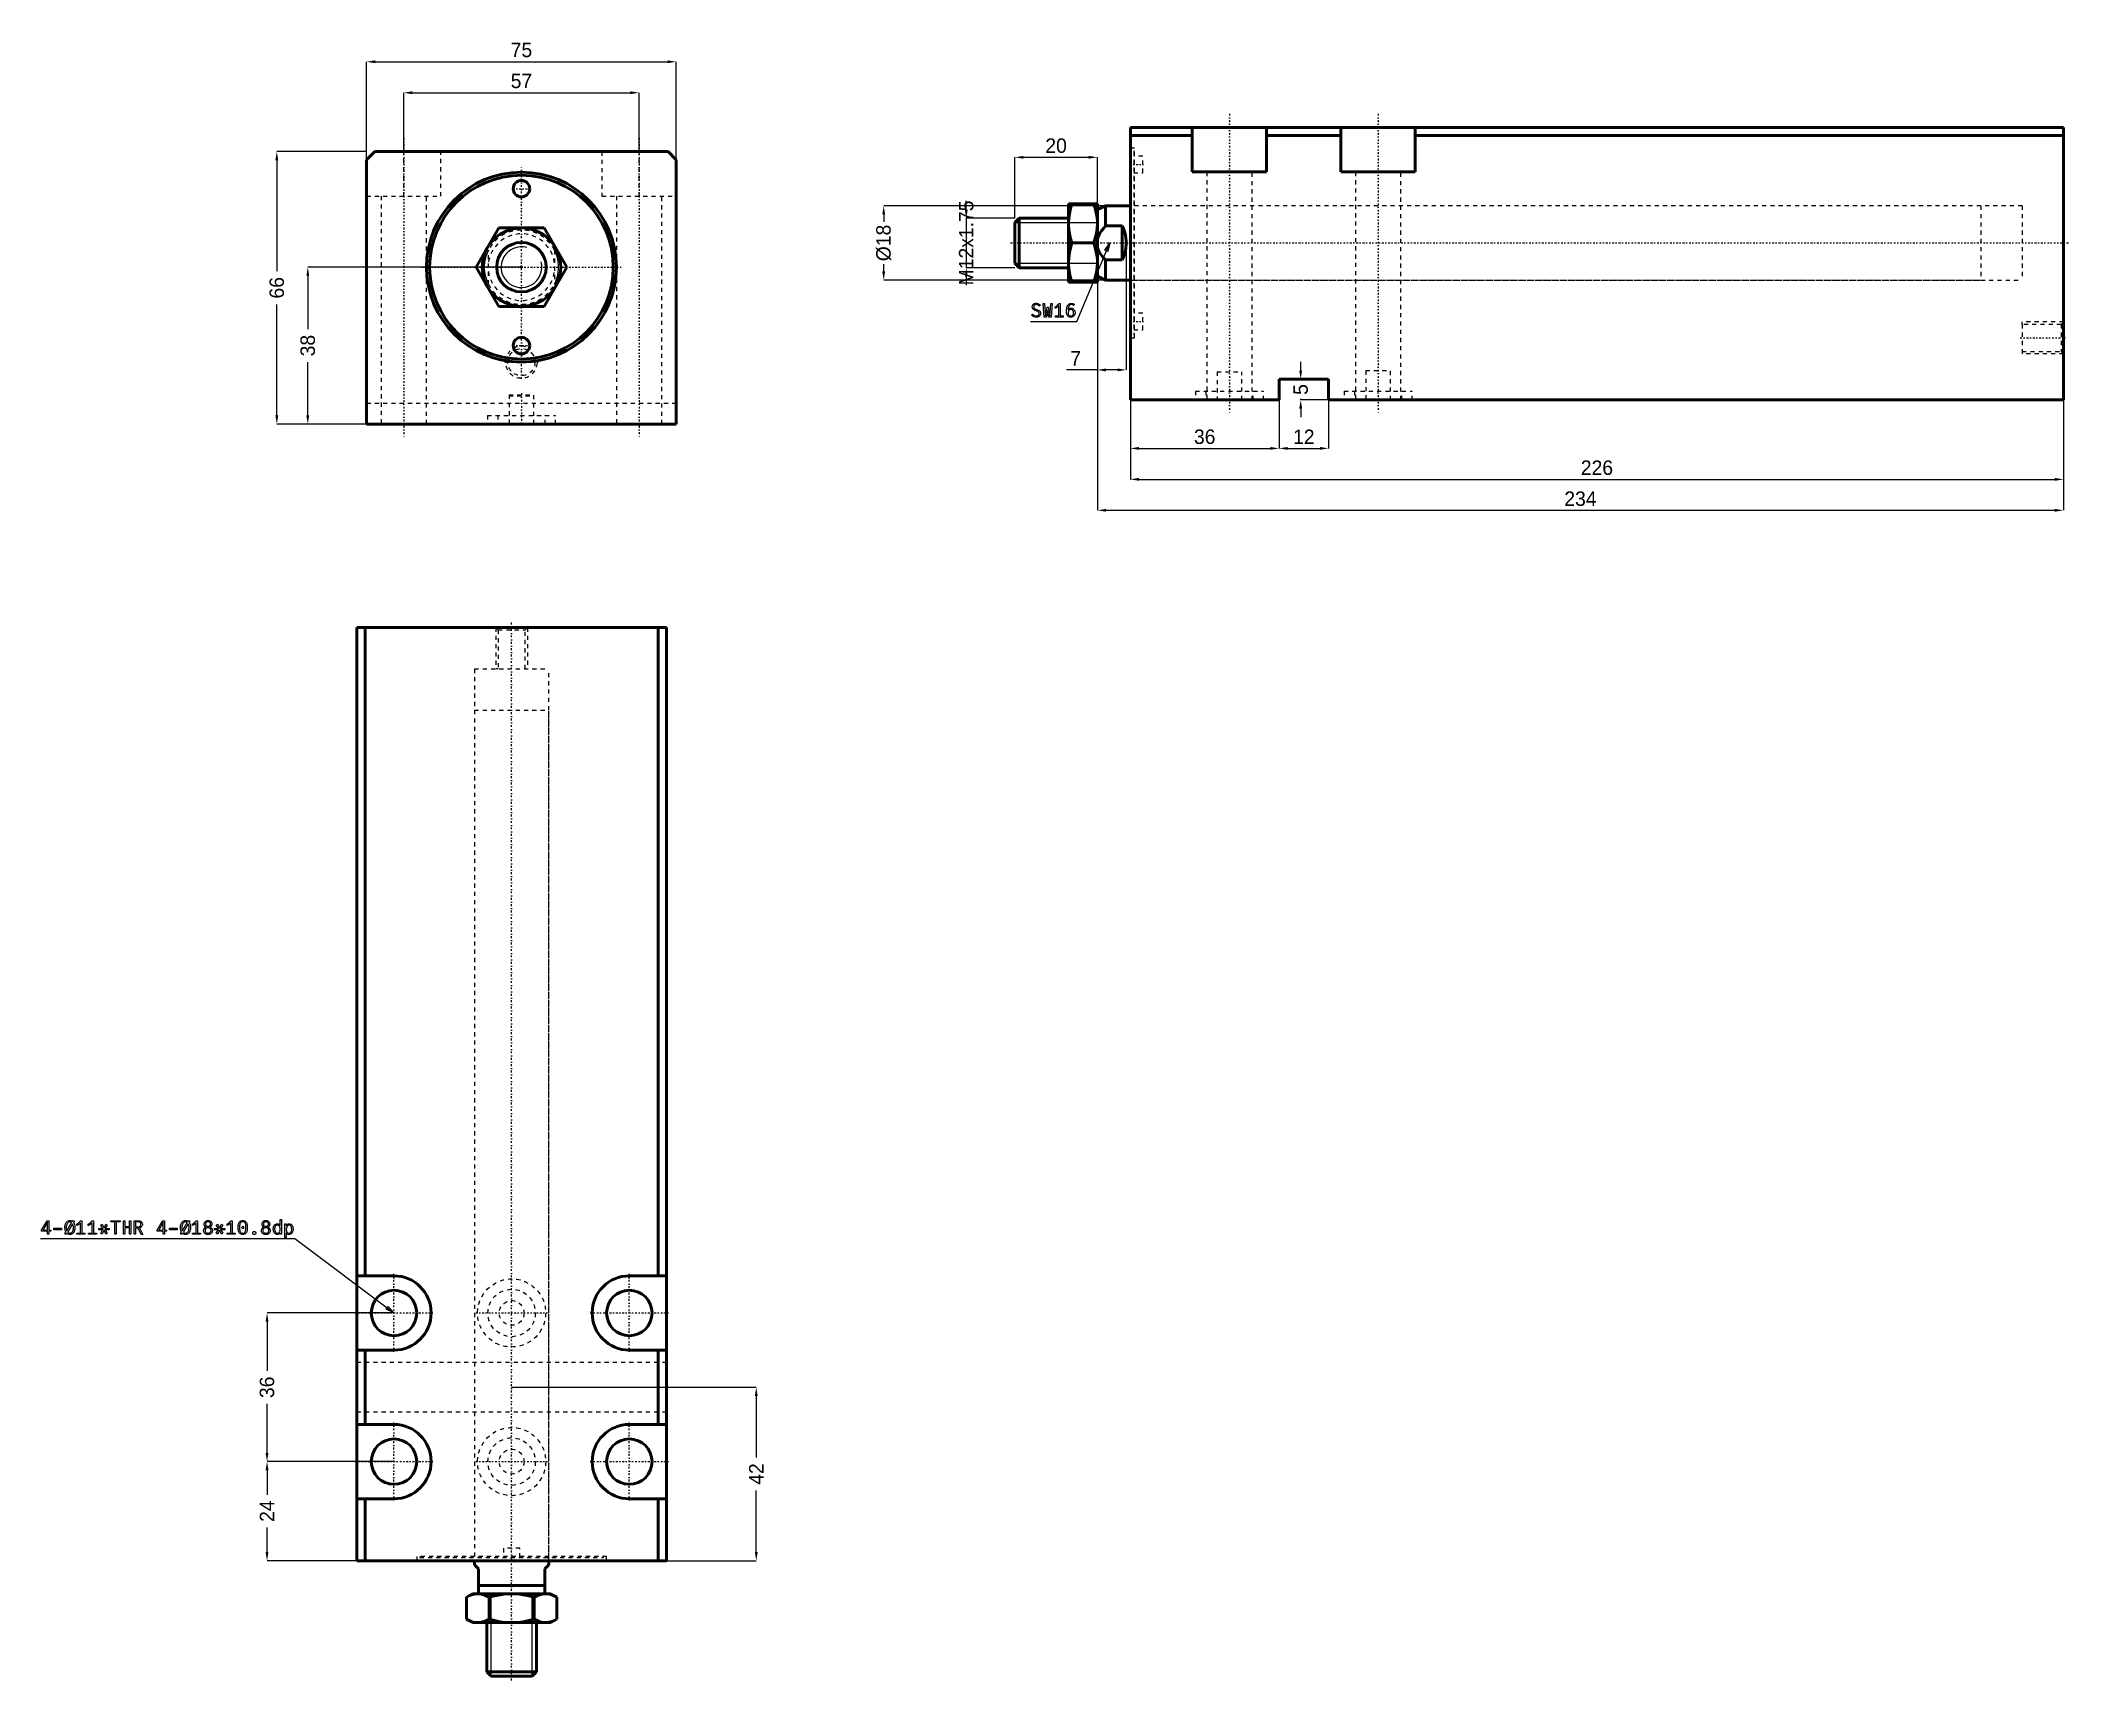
# Model space of a CAD drawing. Header units: millimetres. Extents: x -116 to 375, y -342 to 55.
import ezdxf

# ---------------------------------------------------------------- set-up
doc = ezdxf.new("R2010")
doc.units = ezdxf.units.MM
doc.linetypes.add('Center', pattern=[1.5, 0.45, -0.5, 0.05, -0.5])
doc.linetypes.add('Dashed', pattern=[2, 1, -1])
for name, color, linetype, lineweight in [('2d ConnectionPoints', 7, 'Continuous', 50), ('AM_0', 7, 'Continuous', 50), ('AM_5', 3, 'Continuous', 25), ('AM_7', 7, 'Center', 25), ('AM_9', 6, 'Dashed', 25)]:
    doc.layers.add(name, color=color, linetype=linetype, lineweight=lineweight)
doc.dimstyles.new('ISO-25', dxfattribs={"dimtxt": 2.5, "dimasz": 2.5, "dimexe": 1.25, "dimexo": 0.625, "dimtad": 1, "dimtxsty": 'Standard', "dimcen": 2.5, "dimadec": 0, "dimazin": 0, "dimtfac": 1, "dimtmove": 0, "dimatfit": 3, "dimfxl": 1, "dimarcsym": 0})

msp = doc.modelspace()

# ---------------------------------------------------------------- blocks, each defined once
blk = doc.blocks.new('1_JEBC_32_150ST_EX_rod_0_in_JEBC_MF_LA_32_150ST_EX_0_0')
at = {"layer": 'AM_0'}
for p, q in [((-10.97, 0), (-5.48, 9.5)), ((-5.48, 9.5), (5.48, 9.5)), ((5.48, 9.5), (10.97, 0)), ((-5.48, -9.5), (-10.97, 0)), ((10.97, 0), (5.48, -9.5)), ((5.48, -9.5), (-5.48, -9.5))]:
    blk.add_line(p, q, dxfattribs=at)
for radius in [9.5, 6]:
    blk.add_circle((0, 0), radius, dxfattribs=at)
at = {"layer": 'AM_5'}
blk.add_arc((0, 0), 4.93, 75, 15, dxfattribs=at)
at = {"layer": 'AM_9'}
for p, q in [((-8, -4.12), (-8, 4.12)), ((8, 4.12), (8, -4.12))]:
    blk.add_line(p, q, dxfattribs=at)
for points in [[(-8, 4.12), (-8.33, 3.41), (-8.59, 2.67), (-8.79, 1.91), (-8.93, 1.14), (-8.99, 0.36), (-8.99, -0.43), (-8.92, -1.21), (-8.78, -1.98), (-8.57, -2.74), (-8.3, -3.48), (-8, -4.12)], [(8, -4.12), (8.33, -3.41), (8.59, -2.67), (8.79, -1.91), (8.93, -1.14), (8.99, -0.36), (8.99, 0.43), (8.92, 1.21), (8.78, 1.98), (8.57, 2.74), (8.3, 3.48), (8, 4.12)]]:
    blk.add_lwpolyline(points, dxfattribs=at)
for radius, start, end in [(9, 27.266, 152.734), (8.07, 7.4106, 172.5894), (8.07, 187.4106, 352.5894), (9, 207.266, 332.734)]:
    blk.add_arc((0, 0), radius, start, end, dxfattribs=at)
blk = doc.blocks.new('2_JEBC_MF_LA_32_150ST_EX_0_body_0_in_JEBC_MF_LA_32_150ST_EX_0_0')
at = {"layer": 'AM_0'}
for p, q in [((-35.5, 28), (-37.5, 26)), ((-37.5, 26), (-37.5, -38)), ((35.5, 28), (-35.5, 28)), ((37.5, 26), (35.5, 28)), ((37.5, -38), (37.5, 26)), ((-37.5, -38), (37.5, -38))]:
    blk.add_line(p, q, dxfattribs=at)
for centre, radius in [((0, 0), 23), ((0, 0), 22.25), ((0, 19), 2), ((0, -19), 2)]:
    blk.add_circle(centre, radius, dxfattribs=at)
at = {"layer": 'AM_5', "linetype": 'Dashed'}
blk.add_arc((0, -23), 3.8615, 75, 15, dxfattribs=at)
at = {"layer": 'AM_7'}
for p, q in [((-28.5, 31.3), (-28.5, -41.3)), ((28.5, 31.3), (28.5, -41.3)), ((0, -27.054575), (0, 24.15)), ((-2.1, 19), (2.1, 19)), ((-24.15, 0), (24.15, 0)), ((-2.1, -19), (2.1, -19)), ((-4.054575, -23), (4.054575, -23)), ((0, -30.545), (0, -38.355))]:
    blk.add_line(p, q, dxfattribs=at)
at = {"layer": 'AM_9'}
for p, q in [((-28.5, 17.2), (-28.5, 28)), ((-19.5, 17.2), (-19.5, 28)), ((19.5, 28), (19.5, 17.2)), ((28.5, 17.2), (28.5, 28)), ((-37.5, 17.2), (-19.5, 17.2)), ((-34, 17.2), (-34, -38)), ((-23, -38), (-23, 17.2)), ((19.5, 17.2), (37.5, 17.2)), ((23, 17.2), (23, -38)), ((34, -38), (34, 17.2)), ((37.5, -33), (-37.5, -33)), ((-3, -30.9), (3, -30.9)), ((-3, -30.9), (-3, -38)), ((-3, -31.2), (3, -31.2)), ((3, -38), (3, -30.9)), ((-8.25, -35.9), (8.25, -35.9)), ((-8.25, -35.9), (-8.25, -38)), ((-5.75, -35.9), (-5.75, -38)), ((5.75, -38), (5.75, -35.9)), ((8.25, -38), (8.25, -35.9))]:
    blk.add_line(p, q, dxfattribs=at)
blk.add_circle((0, -23), 3.2805, dxfattribs=at)
blk = doc.blocks.new('*D3')
at = {"layer": 'AM_5', "color": 0, "lineweight": -2}
for p, q in [((-28.5, 28), (-28.5, 42.25)), ((-26.4, 42.25), (26.4, 42.25)), ((28.5, 28), (28.5, 42.25))]:
    blk.add_line(p, q, dxfattribs=at)
at = {"layer": 'AM_5', "color": 0}
for points in [[(-26.4, 42.6), (-26.4, 41.9), (-28.5, 42.25)], [(26.4, 41.9), (26.4, 42.6), (28.5, 42.25)]]:
    blk.add_solid(points, dxfattribs=at)
at = {"layer": 'Defpoints', "color": 0}
for p in [(28.5, 42.25), (-28.5, 28), (28.5, 28)]:
    blk.add_point(p, dxfattribs=at)
at = {"layer": 'AM_5', "color": 0, "insert": (0, 45.09), "char_height": 3.5, "attachment_point": 5}
blk.add_mtext('57', dxfattribs=at)
blk = doc.blocks.new('*D4')
at = {"layer": 'AM_5', "color": 0, "lineweight": -2}
for p, q in [((-37.5, 28), (-59.25, 28)), ((-59.25, 25.9), (-59.25, -0.99)), ((-59.25, -35.9), (-59.25, -9.01)), ((-37.5, -38), (-59.25, -38))]:
    blk.add_line(p, q, dxfattribs=at)
at = {"layer": 'AM_5', "color": 0}
for points in [[(-58.9, 25.9), (-59.6, 25.9), (-59.25, 28)], [(-59.6, -35.9), (-58.9, -35.9), (-59.25, -38)]]:
    blk.add_solid(points, dxfattribs=at)
at = {"layer": 'Defpoints', "color": 0}
for p in [(-37.5, 28), (-59.25, -38), (-37.5, -38)]:
    blk.add_point(p, dxfattribs=at)
at = {"layer": 'AM_5', "color": 0, "insert": (-59.25, -5), "char_height": 3.5, "attachment_point": 5, "rotation": 90}
blk.add_mtext('66', dxfattribs=at)
blk = doc.blocks.new('*D5')
at = {"layer": 'AM_5', "color": 0, "lineweight": -2}
for p, q in [((0, 0), (-51.75, 0)), ((-51.75, -2.1), (-51.75, -15)), ((-51.75, -35.9), (-51.75, -23)), ((-37.5, -38), (-51.75, -38))]:
    blk.add_line(p, q, dxfattribs=at)
at = {"layer": 'AM_5', "color": 0}
for points in [[(-51.4, -2.1), (-52.1, -2.1), (-51.75, 0)], [(-52.1, -35.9), (-51.4, -35.9), (-51.75, -38)]]:
    blk.add_solid(points, dxfattribs=at)
at = {"layer": 'Defpoints', "color": 0}
for p in [(0, 0), (-51.75, -38), (-37.5, -38)]:
    blk.add_point(p, dxfattribs=at)
at = {"layer": 'AM_5', "color": 0, "insert": (-51.75, -19), "char_height": 3.5, "attachment_point": 5, "rotation": 90}
blk.add_mtext('38', dxfattribs=at)
blk = doc.blocks.new('*D6')
at = {"layer": 'AM_5', "color": 0, "lineweight": -2}
for p, q in [((-37.5, -38), (-37.5, 49.75)), ((-35.4, 49.75), (35.4, 49.75)), ((37.5, -38), (37.5, 49.75))]:
    blk.add_line(p, q, dxfattribs=at)
at = {"layer": 'AM_5', "color": 0}
for points in [[(-35.4, 50.1), (-35.4, 49.4), (-37.5, 49.75)], [(35.4, 49.4), (35.4, 50.1), (37.5, 49.75)]]:
    blk.add_solid(points, dxfattribs=at)
at = {"layer": 'Defpoints', "color": 0}
for p in [(37.5, 49.75), (-37.5, -38), (37.5, -38)]:
    blk.add_point(p, dxfattribs=at)
at = {"layer": 'AM_5', "color": 0, "insert": (0, 52.59), "char_height": 3.5, "attachment_point": 5}
blk.add_mtext('75', dxfattribs=at)
blk = doc.blocks.new('1_JEBC_32_150ST_EX_rod_0_in_JEBC_MF_LA_32_150ST_EX_0_2')
at = {"layer": 'AM_0'}
for p, q in [((-26.93, 6), (-28, 4.93)), ((-28, 4.93), (-28, -4.93)), ((-15, 6), (-26.93, 6)), ((-26.93, 6), (-26.93, -6)), ((-15, 9.5), (-8, 9.5)), ((-15, 9.5), (-15, -9.5)), ((-8, 9.5), (-8, -9.5)), ((-6, 9), (-8, 8.07)), ((0, 9), (-6, 9)), ((-6, 9), (-6, 4.12)), ((-8.85, 0), (-14.15, 0)), ((-2, 4.12), (-6, 4.12)), ((-2, 4.12), (-2, -4.12)), ((-6, -4.12), (-2, -4.12)), ((-6, -4.12), (-6, -9)), ((-28, -4.93), (-26.93, -6)), ((-26.93, -6), (-15, -6)), ((-8, -9.5), (-15, -9.5)), ((-8, -8.07), (-6, -9)), ((-6, -9), (0, -9))]:
    blk.add_line(p, q, dxfattribs=at)
for points in [[(-14.15, 9.5), (-14.5, 8.34), (-14.77, 7.17), (-14.94, 5.97), (-15, 4.75)], [(-8, 4.75), (-8, 5.09), (-8.08, 6.2), (-8.26, 7.3), (-8.52, 8.41), (-8.85, 9.5)], [(-15, 4.75), (-15, 4.41), (-14.92, 3.3), (-14.74, 2.2), (-14.48, 1.09), (-14.15, 0)], [(-14.15, 0), (-14.5, -1.16), (-14.77, -2.33), (-14.94, -3.53), (-15, -4.75)], [(-8.85, 0), (-8.5, 1.16), (-8.23, 2.33), (-8.06, 3.53), (-8, 4.75)], [(-8, -4.75), (-8, -4.41), (-8.08, -3.3), (-8.26, -2.2), (-8.52, -1.09), (-8.85, 0)], [(-6, 4.12), (-6.54, 3.54), (-7.03, 2.92), (-7.49, 2.24), (-7.84, 1.5), (-8, 1.04)], [(-2, -4.12), (-1.67, -3.41), (-1.41, -2.67), (-1.21, -1.91), (-1.07, -1.14), (-1.01, -0.36), (-1.01, 0.43), (-1.08, 1.21), (-1.22, 1.98), (-1.43, 2.74), (-1.7, 3.48), (-2, 4.12)], [(-15, -4.75), (-15, -5.09), (-14.92, -6.2), (-14.74, -7.3), (-14.48, -8.41), (-14.15, -9.5)], [(-8.85, -9.5), (-8.5, -8.34), (-8.23, -7.17), (-8.06, -5.97), (-8, -4.75)], [(-8, -1.04), (-7.96, -1.18), (-7.61, -2), (-7.13, -2.79), (-6.6, -3.48), (-6, -4.12)]]:
    blk.add_lwpolyline(points, dxfattribs=at)
at = {"layer": 'AM_5'}
for p, q in [((-28, 4.93), (-8, 4.93)), ((-28, -4.93), (-8, -4.93))]:
    blk.add_line(p, q, dxfattribs=at)
at = {"layer": 'AM_7'}
blk.add_line((-29, 0), (227.2, 0), dxfattribs=at)
at = {"layer": 'AM_9'}
for p, q in [((216, 9), (0, 9)), ((216, 9), (216, -9)), ((0, -9), (216, -9))]:
    blk.add_line(p, q, dxfattribs=at)
blk = doc.blocks.new('2_JEBC_MF_LA_32_150ST_EX_0_body_0_in_JEBC_MF_LA_32_150ST_EX_0_2')
at = {"layer": 'AM_0'}
for p, q in [((226, 28), (0, 28)), ((0, -38), (0, 28)), ((15, 26), (0, 26)), ((15, 28), (15, 17.2)), ((33, 17.2), (33, 28)), ((51, 26), (33, 26)), ((51, 28), (51, 17.2)), ((69, 17.2), (69, 28)), ((226, 26), (69, 26)), ((226, -38), (226, 28)), ((15, 17.2), (33, 17.2)), ((51, 17.2), (69, 17.2)), ((36, -33), (36, -38)), ((48, -33), (36, -33)), ((48, -38), (48, -33)), ((36, -38), (0, -38)), ((226, -38), (48, -38))]:
    blk.add_line(p, q, dxfattribs=at)
at = {"layer": 'AM_5', "linetype": 'Dashed'}
for p, q in [((226, -19.1385), (216, -19.1385)), ((216, -19.7195), (216, -19.1385)), ((216, -26.2805), (216, -26.8615)), ((226, -26.8615), (216, -26.8615))]:
    blk.add_line(p, q, dxfattribs=at)
at = {"layer": 'AM_7'}
for p, q in [((24, 31.3), (24, -41.3)), ((60, 31.3), (60, -41.3)), ((-0.15, 19), (3.15, 19)), ((-0.15, -19), (3.15, -19)), ((215.5, -23), (226.5, -23))]:
    blk.add_line(p, q, dxfattribs=at)
at = {"layer": 'AM_9'}
for p, q in [((1, 23), (0, 23)), ((0.8, 22.25), (0.8, -22.25)), ((1, 22.25), (0.8, 22.25)), ((3, 21), (0.8, 21)), ((1, -23), (1, 23)), ((3, 17), (3, 21)), ((0.8, 17), (3, 17)), ((18.5, 17.2), (18.5, -38)), ((29.5, -38), (29.5, 17.2)), ((54.5, 17.2), (54.5, -38)), ((65.5, -38), (65.5, 17.2)), ((206, 9), (0.8, 9)), ((206, 9), (206, -9)), ((0.8, -9), (206, -9)), ((3, -17), (0.8, -17)), ((3, -21), (3, -17)), ((226, -19.1385), (225.419, -19.7195)), ((0, -23), (1, -23)), ((0.8, -21), (3, -21)), ((0.8, -22.25), (1, -22.25)), ((216, -19.7195), (216, -26.2805)), ((225.419, -19.7195), (216, -19.7195)), ((225.419, -19.7195), (225.419, -26.2805)), ((216, -26.2805), (225.419, -26.2805)), ((225.419, -26.2805), (226, -26.8615)), ((21, -31.2), (27, -31.2)), ((21, -31.2), (21, -38)), ((27, -38), (27, -31.2)), ((57, -30.9), (63, -30.9)), ((57, -30.9), (57, -38)), ((63, -38), (63, -30.9)), ((15.75, -35.9), (32.25, -35.9)), ((15.75, -35.9), (15.75, -38)), ((18.25, -35.9), (18.25, -38)), ((29.75, -38), (29.75, -35.9)), ((32.25, -38), (32.25, -35.9)), ((51.75, -35.9), (68.25, -35.9)), ((51.75, -35.9), (51.75, -38)), ((54.25, -35.9), (54.25, -38)), ((65.75, -38), (65.75, -35.9)), ((68.25, -38), (68.25, -35.9))]:
    blk.add_line(p, q, dxfattribs=at)
blk = doc.blocks.new('*D19')
at = {"layer": 'AM_5', "color": 0, "lineweight": -2}
for p, q in [((147.49, 14.86), (87.74, 14.86)), ((87.74, 12.76), (87.74, 10.99)), ((87.74, -1.04), (87.74, 0.72)), ((147.49, -3.14), (87.74, -3.14))]:
    blk.add_line(p, q, dxfattribs=at)
at = {"layer": 'AM_5', "color": 0}
for points in [[(88.09, 12.76), (87.39, 12.76), (87.74, 14.86)], [(87.39, -1.04), (88.09, -1.04), (87.74, -3.14)]]:
    blk.add_solid(points, dxfattribs=at)
at = {"layer": 'Defpoints', "color": 0}
for p in [(147.49, 14.86), (87.74, -3.14), (147.49, -3.14)]:
    blk.add_point(p, dxfattribs=at)
at = {"layer": 'AM_5', "color": 0, "insert": (87.74, 5.86), "char_height": 3.5, "attachment_point": 5, "rotation": 90}
blk.add_mtext('Ø18', dxfattribs=at)
blk = doc.blocks.new('*D20')
at = {"layer": 'AM_5', "color": 0, "lineweight": -2}
for p, q in [((107.74, 13.96), (107.74, 16.06)), ((119.49, 11.86), (107.74, 11.86)), ((107.74, 11.86), (107.74, -0.14)), ((119.49, -0.14), (107.74, -0.14)), ((107.74, -2.24), (107.74, -4.34))]:
    blk.add_line(p, q, dxfattribs=at)
at = {"layer": 'AM_5', "color": 0}
for points in [[(107.39, 13.96), (108.09, 13.96), (107.74, 11.86)], [(108.09, -2.24), (107.39, -2.24), (107.74, -0.14)]]:
    blk.add_solid(points, dxfattribs=at)
at = {"layer": 'Defpoints', "color": 0}
for p in [(119.49, 11.86), (107.74, -0.14), (119.49, -0.14)]:
    blk.add_point(p, dxfattribs=at)
at = {"layer": 'AM_5', "color": 0, "insert": (107.74, 5.86), "char_height": 3.5, "attachment_point": 5, "rotation": 90}
blk.add_mtext('M12x1.75', dxfattribs=at)
blk = doc.blocks.new('*D21')
at = {"layer": 'AM_5', "color": 0, "lineweight": -2}
for p, q in [((146.49, 5.86), (146.49, -24.89)), ((139.49, -3.14), (139.49, -24.89)), ((139.49, -24.89), (132.02, -24.89)), ((144.39, -24.89), (141.59, -24.89))]:
    blk.add_line(p, q, dxfattribs=at)
at = {"layer": 'AM_5', "color": 0}
for points in [[(141.59, -24.54), (141.59, -25.24), (139.49, -24.89)], [(144.39, -25.24), (144.39, -24.54), (146.49, -24.89)]]:
    blk.add_solid(points, dxfattribs=at)
at = {"layer": 'Defpoints', "color": 0}
for p in [(146.49, 5.86), (139.49, -3.14), (139.49, -24.89)]:
    blk.add_point(p, dxfattribs=at)
at = {"layer": 'AM_5', "color": 0, "insert": (134.24, -22.09), "char_height": 3.5, "attachment_point": 5}
blk.add_mtext('7', dxfattribs=at)
blk = doc.blocks.new('*D22')
at = {"layer": 'AM_5', "color": 0, "lineweight": -2}
for p, q in [((119.49, 11.86), (119.49, 26.61)), ((121.59, 26.61), (137.39, 26.61)), ((139.49, 14.86), (139.49, 26.61))]:
    blk.add_line(p, q, dxfattribs=at)
at = {"layer": 'AM_5', "color": 0}
for points in [[(121.59, 26.96), (121.59, 26.26), (119.49, 26.61)], [(137.39, 26.26), (137.39, 26.96), (139.49, 26.61)]]:
    blk.add_solid(points, dxfattribs=at)
at = {"layer": 'Defpoints', "color": 0}
for p in [(139.49, 26.61), (139.49, 14.86), (119.49, 11.86)]:
    blk.add_point(p, dxfattribs=at)
at = {"layer": 'AM_5', "color": 0, "insert": (129.49, 29.41), "char_height": 3.5, "attachment_point": 5}
blk.add_mtext('20', dxfattribs=at)
blk = doc.blocks.new('*D23')
at = {"layer": 'AM_5', "color": 0, "lineweight": -2}
for p, q in [((373.49, -27.14), (373.49, -51.39)), ((147.49, -32.14), (147.49, -51.39)), ((149.59, -51.39), (371.39, -51.39))]:
    blk.add_line(p, q, dxfattribs=at)
at = {"layer": 'AM_5', "color": 0}
for points in [[(149.59, -51.04), (149.59, -51.74), (147.49, -51.39)], [(371.39, -51.74), (371.39, -51.04), (373.49, -51.39)]]:
    blk.add_solid(points, dxfattribs=at)
at = {"layer": 'Defpoints', "color": 0}
for p in [(373.49, -27.14), (147.49, -32.14), (373.49, -51.39)]:
    blk.add_point(p, dxfattribs=at)
at = {"layer": 'AM_5', "color": 0, "insert": (260.49, -48.59), "char_height": 3.5, "attachment_point": 5}
blk.add_mtext('226', dxfattribs=at)
blk = doc.blocks.new('*D24')
at = {"layer": 'AM_5', "color": 0, "lineweight": -2}
for p, q in [((139.49, -3.14), (139.49, -58.89)), ((373.49, -27.14), (373.49, -58.89)), ((141.59, -58.89), (371.39, -58.89))]:
    blk.add_line(p, q, dxfattribs=at)
at = {"layer": 'AM_5', "color": 0}
for points in [[(141.59, -58.54), (141.59, -59.24), (139.49, -58.89)], [(371.39, -59.24), (371.39, -58.54), (373.49, -58.89)]]:
    blk.add_solid(points, dxfattribs=at)
at = {"layer": 'Defpoints', "color": 0}
for p in [(139.49, -3.14), (373.49, -27.14), (373.49, -58.89)]:
    blk.add_point(p, dxfattribs=at)
at = {"layer": 'AM_5', "color": 0, "insert": (256.49, -56.09), "char_height": 3.5, "attachment_point": 5}
blk.add_mtext('234', dxfattribs=at)
blk = doc.blocks.new('*D25')
at = {"layer": 'AM_5', "color": 0, "lineweight": -2}
for p, q in [((183.49, -32.14), (183.49, -43.89)), ((195.49, -32.14), (195.49, -43.89)), ((185.59, -43.89), (193.39, -43.89))]:
    blk.add_line(p, q, dxfattribs=at)
at = {"layer": 'AM_5', "color": 0}
for points in [[(185.59, -43.54), (185.59, -44.24), (183.49, -43.89)], [(193.39, -44.24), (193.39, -43.54), (195.49, -43.89)]]:
    blk.add_solid(points, dxfattribs=at)
at = {"layer": 'Defpoints', "color": 0}
for p in [(183.49, -32.14), (195.49, -32.14), (195.49, -43.89)]:
    blk.add_point(p, dxfattribs=at)
at = {"layer": 'AM_5', "color": 0, "insert": (189.49, -41.09), "char_height": 3.5, "attachment_point": 5}
blk.add_mtext('12', dxfattribs=at)
blk = doc.blocks.new('*D26')
at = {"layer": 'AM_5', "color": 0, "lineweight": -2}
for p, q in [((188.74, -25.04), (188.74, -22.94)), ((195.49, -27.14), (188.74, -27.14)), ((188.74, -27.14), (188.74, -27.43)), ((188.74, -32.14), (188.74, -31.86)), ((195.49, -32.14), (188.74, -32.14)), ((188.74, -34.24), (188.74, -36.34))]:
    blk.add_line(p, q, dxfattribs=at)
at = {"layer": 'AM_5', "color": 0}
for points in [[(188.39, -25.04), (189.09, -25.04), (188.74, -27.14)], [(189.09, -34.24), (188.39, -34.24), (188.74, -32.14)]]:
    blk.add_solid(points, dxfattribs=at)
at = {"layer": 'Defpoints', "color": 0}
for p in [(195.49, -27.14), (188.74, -32.14), (195.49, -32.14)]:
    blk.add_point(p, dxfattribs=at)
at = {"layer": 'AM_5', "color": 0, "insert": (188.74, -29.64), "char_height": 3.5, "attachment_point": 5, "rotation": 90}
blk.add_mtext('5', dxfattribs=at)
blk = doc.blocks.new('*D27')
at = {"layer": 'AM_5', "color": 0, "lineweight": -2}
for p, q in [((147.49, 5.86), (147.49, -43.89)), ((183.49, -32.14), (183.49, -43.89)), ((149.59, -43.89), (181.39, -43.89))]:
    blk.add_line(p, q, dxfattribs=at)
at = {"layer": 'AM_5', "color": 0}
for points in [[(149.59, -43.54), (149.59, -44.24), (147.49, -43.89)], [(181.39, -44.24), (181.39, -43.54), (183.49, -43.89)]]:
    blk.add_solid(points, dxfattribs=at)
at = {"layer": 'Defpoints', "color": 0}
for p in [(147.49, 5.86), (183.49, -32.14), (183.49, -43.89)]:
    blk.add_point(p, dxfattribs=at)
at = {"layer": 'AM_5', "color": 0, "insert": (165.49, -41.09), "char_height": 3.5, "attachment_point": 5}
blk.add_mtext('36', dxfattribs=at)
blk = doc.blocks.new('1_JEBC_32_150ST_EX_rod_0_in_JEBC_MF_LA_32_150ST_EX_0_4')
at = {"layer": 'AM_0'}
for p, q in [((9, -1), (9, 0)), ((-9, 0), (-9, -1)), ((-8, -2), (-9, -1)), ((-8, -8), (-8, -2)), ((9, -1), (8, -2)), ((8, -2), (8, -8)), ((-9.5, -8), (-10.97, -8.85)), ((-10.97, -8.85), (-10.97, -14.15)), ((-9.5, -8), (9.5, -8)), ((-8, -6), (8, -6)), ((-5.48, -8.85), (-5.48, -14.15)), ((5.48, -8.85), (5.48, -14.15)), ((10.97, -8.85), (9.5, -8)), ((10.97, -8.85), (10.97, -14.15)), ((-10.97, -14.15), (-9.5, -15)), ((9.5, -15), (10.97, -14.15)), ((-9.5, -15), (9.5, -15)), ((-6, -15), (-6, -26.93)), ((6, -26.93), (6, -15)), ((-6, -26.93), (-4.93, -28)), ((-6, -26.93), (6, -26.93)), ((-4.93, -28), (4.93, -28)), ((4.93, -28), (6, -26.93))]:
    blk.add_line(p, q, dxfattribs=at)
for points in [[(-8.23, -8), (-8.42, -8), (-9.06, -8.08), (-9.7, -8.26), (-10.34, -8.52), (-10.97, -8.85)], [(-5.48, -8.85), (-6.15, -8.5), (-6.83, -8.23), (-7.53, -8.06), (-8.23, -8)], [(0, -8), (-0.03, -8), (-1.4, -8.06), (-2.76, -8.23), (-4.13, -8.5), (-5.48, -8.85)], [(5.48, -8.85), (4.15, -8.5), (2.8, -8.23), (1.4, -8.06), (0, -8)], [(8.23, -8), (8.03, -8), (7.39, -8.08), (6.76, -8.26), (6.12, -8.52), (5.48, -8.85)], [(10.97, -8.85), (10.3, -8.5), (9.63, -8.23), (8.93, -8.06), (8.23, -8)], [(-10.97, -14.15), (-10.3, -14.5), (-9.63, -14.77), (-8.93, -14.94), (-8.23, -15)], [(-8.23, -15), (-8.03, -15), (-7.39, -14.92), (-6.76, -14.74), (-6.12, -14.48), (-5.48, -14.15)], [(-5.48, -14.15), (-4.15, -14.5), (-2.8, -14.77), (-1.4, -14.94), (0, -15)], [(0, -15), (0.03, -15), (1.4, -14.94), (2.76, -14.77), (4.13, -14.5), (5.48, -14.15)], [(5.48, -14.15), (6.15, -14.5), (6.83, -14.77), (7.53, -14.94), (8.23, -15)], [(8.23, -15), (8.42, -15), (9.06, -14.92), (9.7, -14.74), (10.34, -14.48), (10.97, -14.15)]]:
    blk.add_lwpolyline(points, dxfattribs=at)
at = {"layer": 'AM_5'}
for p, q in [((-4.93, -28), (-4.93, -8)), ((4.93, -28), (4.93, -8))]:
    blk.add_line(p, q, dxfattribs=at)
at = {"layer": 'AM_7'}
blk.add_line((0, -29), (0, 227.2), dxfattribs=at)
at = {"layer": 'AM_9'}
for p, q in [((-9, 216), (9, 216)), ((-9, 216), (-9, 0)), ((9, 0), (9, 216))]:
    blk.add_line(p, q, dxfattribs=at)
blk = doc.blocks.new('2_JEBC_MF_LA_32_150ST_EX_0_body_0_in_JEBC_MF_LA_32_150ST_EX_0_4')
at = {"layer": 'AM_0'}
for p, q in [((37.5, 226), (-37.5, 226)), ((-37.5, 226), (-37.5, 0)), ((-35.5, 226), (-35.5, 69)), ((35.5, 226), (35.5, 69)), ((37.5, 226), (37.5, 0)), ((-28.5, 69), (-37.5, 69)), ((37.5, 69), (28.5, 69)), ((-37.5, 51), (-28.5, 51)), ((-35.5, 51), (-35.5, 33)), ((28.5, 51), (37.5, 51)), ((35.5, 51), (35.5, 33)), ((-28.5, 33), (-37.5, 33)), ((37.5, 33), (28.5, 33)), ((-37.5, 15), (-28.5, 15)), ((-35.5, 15), (-35.5, 0)), ((28.5, 15), (37.5, 15)), ((35.5, 15), (35.5, 0)), ((37.5, 0), (-37.5, 0))]:
    blk.add_line(p, q, dxfattribs=at)
for centre in [(-28.5, 60), (28.5, 60), (-28.5, 24), (28.5, 24)]:
    blk.add_circle(centre, 5.5, dxfattribs=at)
for centre, start, end in [((-28.5, 60), 270, 90), ((28.5, 60), 90, 270), ((-28.5, 24), 270, 90), ((28.5, 24), 90, 270)]:
    blk.add_arc(centre, 9, start, end, dxfattribs=at)
at = {"layer": 'AM_5', "linetype": 'Dashed'}
for p, q in [((-3.8615, 226), (-3.8615, 216)), ((3.8615, 226), (3.8615, 216)), ((-3.2805, 216), (-3.8615, 216)), ((3.2805, 216), (3.8615, 216))]:
    blk.add_line(p, q, dxfattribs=at)
at = {"layer": 'AM_7'}
for p, q in [((-28.5, 50.55), (-28.5, 69.45)), ((28.5, 50.55), (28.5, 69.45)), ((-37.95, 60), (-19.05, 60)), ((-8.6625, 60), (8.6625, 60)), ((19.05, 60), (37.95, 60)), ((-28.5, 14.55), (-28.5, 33.45)), ((28.5, 14.55), (28.5, 33.45)), ((-37.95, 24), (-19.05, 24)), ((-8.6625, 24), (8.6625, 24)), ((19.05, 24), (37.95, 24))]:
    blk.add_line(p, q, dxfattribs=at)
at = {"layer": 'AM_9'}
for p, q in [((-3.8615, 226), (-3.2805, 225.419)), ((3.2805, 225.419), (3.8615, 226)), ((-3.2805, 225.419), (-3.2805, 216)), ((-3.2805, 225.419), (3.2805, 225.419)), ((3.2805, 216), (3.2805, 225.419)), ((-9, 206), (9, 206)), ((-9, 206), (-9, 0.8)), ((9, 0.8), (9, 206)), ((37.5, 48), (-37.5, 48)), ((37.5, 36), (-37.5, 36)), ((23, 1), (-23, 1)), ((-23, 1), (-23, 0)), ((-22.25, 1), (-22.25, 0.8)), ((-22.25, 0.8), (22.25, 0.8)), ((2, 3), (-2, 3)), ((-2, 3), (-2, 0.8)), ((2, 0.8), (2, 3)), ((22.25, 0.8), (22.25, 1)), ((23, 0), (23, 1))]:
    blk.add_line(p, q, dxfattribs=at)
for centre, radius in [((0, 60), 8.25), ((0, 60), 5.75), ((0, 60), 3), ((0, 24), 8.25), ((0, 24), 5.75), ((0, 24), 3)]:
    blk.add_circle(centre, radius, dxfattribs=at)
blk = doc.blocks.new('*D34')
at = {"layer": 'AM_5', "color": 0, "lineweight": -2}
for p, q in [((-30.87, -253.3), (-61.62, -253.3)), ((-61.62, -255.4), (-61.62, -267.33)), ((-61.62, -287.2), (-61.62, -275.27)), ((-30.87, -289.3), (-61.62, -289.3))]:
    blk.add_line(p, q, dxfattribs=at)
at = {"layer": 'AM_5', "color": 0}
for points in [[(-61.27, -255.4), (-61.97, -255.4), (-61.62, -253.3)], [(-61.97, -287.2), (-61.27, -287.2), (-61.62, -289.3)]]:
    blk.add_solid(points, dxfattribs=at)
at = {"layer": 'Defpoints', "color": 0}
for p in [(-30.87, -253.3), (-61.62, -289.3), (-30.87, -289.3)]:
    blk.add_point(p, dxfattribs=at)
at = {"layer": 'AM_5', "color": 0, "insert": (-61.62, -271.3), "char_height": 3.5, "attachment_point": 5, "rotation": 90}
blk.add_mtext('36', dxfattribs=at)
blk = doc.blocks.new('*D35')
at = {"layer": 'AM_5', "color": 0, "lineweight": -2}
for p, q in [((-2.37, -271.3), (56.88, -271.3)), ((56.88, -273.4), (56.88, -288.33)), ((56.88, -311.2), (56.88, -296.27)), ((35.13, -313.3), (56.88, -313.3))]:
    blk.add_line(p, q, dxfattribs=at)
at = {"layer": 'AM_5', "color": 0}
for points in [[(57.23, -273.4), (56.53, -273.4), (56.88, -271.3)], [(56.53, -311.2), (57.23, -311.2), (56.88, -313.3)]]:
    blk.add_solid(points, dxfattribs=at)
at = {"layer": 'Defpoints', "color": 0}
for p in [(-2.37, -271.3), (56.88, -271.3), (35.13, -313.3)]:
    blk.add_point(p, dxfattribs=at)
at = {"layer": 'AM_5', "color": 0, "insert": (56.88, -292.3), "char_height": 3.5, "attachment_point": 5, "rotation": 90}
blk.add_mtext('42', dxfattribs=at)
blk = doc.blocks.new('*D36')
at = {"layer": 'AM_5', "color": 0, "lineweight": -2}
for p, q in [((-30.87, -289.3), (-61.62, -289.3)), ((-61.62, -291.4), (-61.62, -297.33)), ((-61.62, -311.2), (-61.62, -305.27)), ((-39.87, -313.3), (-61.62, -313.3))]:
    blk.add_line(p, q, dxfattribs=at)
at = {"layer": 'AM_5', "color": 0}
for points in [[(-61.27, -291.4), (-61.97, -291.4), (-61.62, -289.3)], [(-61.97, -311.2), (-61.27, -311.2), (-61.62, -313.3)]]:
    blk.add_solid(points, dxfattribs=at)
at = {"layer": 'Defpoints', "color": 0}
for p in [(-61.62, -289.3), (-30.87, -289.3), (-39.87, -313.3)]:
    blk.add_point(p, dxfattribs=at)
at = {"layer": 'AM_5', "color": 0, "insert": (-61.62, -301.3), "char_height": 3.5, "attachment_point": 5, "rotation": 90}
blk.add_mtext('24', dxfattribs=at)

# ---------------------------------------------------------------- dimensions: what is measured, and where the dimension line sits
at = {"layer": 'AM_5'}
for base, p1, p2, text, picture, middle in [((37.5, 49.75), (-37.5, -38), (37.5, -38), '75', '*D6', (0, 49.75)), ((28.5, 42.25), (-28.5, 28), (28.5, 28), '57', '*D3', (0, 42.25)), ((139.488, 26.607), (119.488, 11.857), (139.488, 14.857), '20', '*D22', (129.488, 26.607)), ((139.488, -24.893), (146.488, 5.857), (139.488, -3.143), '7', '*D21', (134.238, -24.893)), ((183.488, -43.893), (147.488, 5.857), (183.488, -32.143), '36', '*D27', (165.488, -43.893)), ((373.488, -58.893), (139.488, -3.143), (373.488, -27.143), '234', '*D24', (256.488, -58.893)), ((373.488, -51.393), (147.488, -32.143), (373.488, -27.143), '226', '*D23', (260.488, -51.393)), ((195.488, -43.893), (183.488, -32.143), (195.488, -32.143), '12', '*D25', (189.488, -43.893))]:
    dim = msp.add_linear_dim(base=base, p1=p1, p2=p2, text=text, dimstyle='ISO-25', override={"dimtxt": 3.5, "dimasz": 2.1, "dimexe": 0, "dimexo": 0, "dimgap": 1.05}, dxfattribs=at)
    dim.commit()
    dim.dimension.update_dxf_attribs({"geometry": picture, "text_midpoint": middle, "dimtype": 160})
for base, p1, p2, text, picture, middle in [((-59.25, -38), (-37.5, 28), (-37.5, -38), '66', '*D4', (-59.25, -5)), ((87.738, -3.143), (147.488, 14.857), (147.488, -3.143), 'Ø18', '*D19', (87.738, 5.857)), ((107.738, -0.143), (119.488, 11.857), (119.488, -0.143), 'M12x1.75', '*D20', (107.738, 5.857)), ((-51.75, -38), (0, 0), (-37.5, -38), '38', '*D5', (-51.75, -19)), ((188.738, -32.143), (195.488, -27.143), (195.488, -32.143), '5', '*D26', (188.738, -29.643)), ((-61.623, -289.299), (-30.873, -253.299), (-30.873, -289.299), '36', '*D34', (-61.623, -271.299)), ((56.877, -271.299), (35.127, -313.299), (-2.373, -271.299), '42', '*D35', (56.877, -292.299)), ((-61.623, -289.299), (-39.873, -313.299), (-30.873, -289.299), '24', '*D36', (-61.623, -301.299))]:
    dim = msp.add_linear_dim(base=base, p1=p1, p2=p2, angle=90, text=text, dimstyle='ISO-25', override={"dimtxt": 3.5, "dimasz": 2.1, "dimexe": 0, "dimexo": 0, "dimgap": 1.05}, dxfattribs=at)
    dim.commit()
    dim.dimension.update_dxf_attribs({"geometry": picture, "text_midpoint": middle, "dimtype": 160, "text_rotation": 90})

# ---------------------------------------------------------------- linework, layer by layer
at = {"layer": '2d ConnectionPoints'}
for p in [(147.488, 5.857), (147.488, 5.857), (0, 0), (0, 0), (-2.373, -313.299), (-2.373, -313.299)]:
    msp.add_point(p, dxfattribs=at)
at = {"layer": 'AM_5'}
for p, q in [((134.488, -13.143), (142.488, 5.857)), ((123.288, -13.143), (134.488, -13.143)), ((-116.473, -235.299), (-54.873, -235.299)), ((-54.873, -235.299), (-30.873, -253.299))]:
    msp.add_line(p, q, dxfattribs=at)
for points in [[(142.488, 5.857), (142.06, 3.759), (141.286, 4.085), (142.488, 5.857)], [(123.771, -11.362), (123.771, -11.362), (123.855, -11.451), (123.982, -11.566), (123.982, -11.566), (124.109, -11.662), (124.194, -11.714), (124.194, -11.714), (124.279, -11.757), (124.411, -11.803), (124.411, -11.803), (124.547, -11.829), (124.64, -11.833), (124.64, -11.833), (124.715, -11.83), (124.826, -11.815), (124.826, -11.815), (124.935, -11.786), (125.007, -11.759), (125.007, -11.759), (125.076, -11.727), (125.169, -11.669), (125.169, -11.669), (125.251, -11.6), (125.299, -11.547), (125.299, -11.547), (125.34, -11.489), (125.385, -11.396), (125.385, -11.396), (125.409, -11.294), (125.413, -11.221), (125.413, -11.221), (125.409, -11.151), (125.386, -11.054), (125.386, -11.054), (125.344, -10.967), (125.305, -10.914), (125.305, -10.914), (125.26, -10.866), (125.185, -10.801), (125.185, -10.801), (125.102, -10.745), (125.042, -10.712), (125.042, -10.712), (124.977, -10.68), (124.863, -10.63), (124.863, -10.63), (124.732, -10.578), (124.635, -10.541), (124.453, -10.473), (124.453, -10.473), (124.372, -10.439), (124.258, -10.386), (124.258, -10.386), (124.155, -10.332), (124.091, -10.295), (124.091, -10.295), (124.032, -10.255), (123.949, -10.183), (123.949, -10.183), (123.874, -10.097), (123.829, -10.033), (123.829, -10.033), (123.789, -9.961), (123.746, -9.842), (123.746, -9.842), (123.723, -9.707), (123.718, -9.608), (123.718, -9.608), (123.723, -9.512), (123.746, -9.376), (123.746, -9.376), (123.789, -9.249), (123.829, -9.169), (123.829, -9.169), (123.877, -9.095), (123.965, -8.997), (123.965, -8.997), (124.073, -8.913), (124.155, -8.866), (124.155, -8.866), (124.245, -8.826), (124.393, -8.783), (124.393, -8.783), (124.556, -8.76), (124.674, -8.755), (124.674, -8.755), (124.761, -8.757), (124.884, -8.769), (124.884, -8.769), (124.997, -8.791), (125.067, -8.811), (125.067, -8.811), (125.134, -8.835), (125.229, -8.877), (125.229, -8.877), (125.317, -8.926), (125.372, -8.963), (125.372, -8.963), (125.427, -9.004), (125.512, -9.075), (125.512, -9.075), (125.602, -9.157), (125.663, -9.217), (125.434, -9.42), (125.434, -9.42), (125.368, -9.35), (125.262, -9.261), (125.262, -9.261), (125.148, -9.187), (125.066, -9.148), (125.066, -9.148), (124.983, -9.115), (124.859, -9.08), (124.859, -9.08), (124.737, -9.061), (124.656, -9.058), (124.656, -9.058), (124.587, -9.061), (124.491, -9.075), (124.491, -9.075), (124.402, -9.102), (124.346, -9.127), (124.346, -9.127), (124.295, -9.157), (124.227, -9.211), (124.227, -9.211), (124.17, -9.274), (124.138, -9.322), (124.138, -9.322), (124.111, -9.373), (124.083, -9.456), (124.083, -9.456), (124.067, -9.545), (124.064, -9.608), (124.064, -9.608), (124.068, -9.682), (124.09, -9.783), (124.09, -9.783), (124.13, -9.872), (124.166, -9.925), (124.166, -9.925), (124.209, -9.973), (124.281, -10.037), (124.281, -10.037), (124.362, -10.092), (124.421, -10.124), (124.421, -10.124), (124.487, -10.154), (124.6, -10.202), (124.6, -10.202), (124.734, -10.254), (124.833, -10.291), (124.833, -10.291), (124.947, -10.333), (125.099, -10.394), (125.099, -10.394), (125.231, -10.452), (125.306, -10.489), (125.306, -10.489), (125.375, -10.528), (125.471, -10.599), (125.471, -10.599), (125.557, -10.682), (125.609, -10.746), (125.609, -10.746), (125.654, -10.816), (125.703, -10.936), (125.703, -10.936), (125.729, -11.073), (125.734, -11.174), (125.734, -11.174), (125.729, -11.279), (125.7, -11.43), (125.7, -11.43), (125.648, -11.573), (125.6, -11.663), (125.6, -11.663), (125.542, -11.747), (125.438, -11.86), (125.438, -11.86), (125.315, -11.957), (125.222, -12.012), (125.222, -12.012), (125.122, -12.058), (124.961, -12.108), (124.961, -12.108), (124.787, -12.135), (124.665, -12.14), (124.665, -12.14), (124.414, -12.117), (124.065, -11.996), (124.065, -11.996), (123.747, -11.771), (123.552, -11.563), (123.771, -11.362)], [(126.348, -8.794), (126.693, -8.794), (126.907, -11.779), (126.953, -11.801), (127.299, -9.713), (127.613, -9.713), (127.954, -11.801), (128.008, -11.779), (128.204, -8.794), (128.559, -8.794), (128.277, -12.093), (127.724, -12.093), (127.472, -10.5), (127.472, -10.468), (127.444, -10.468), (127.444, -10.5), (127.155, -12.093), (126.621, -12.093), (126.348, -8.794)], [(129.314, -11.801), (130.151, -11.801), (130.151, -9.34), (130.151, -9.34), (130.106, -9.385), (130.03, -9.456), (130.03, -9.456), (129.943, -9.53), (129.88, -9.581), (129.88, -9.581), (129.815, -9.632), (129.715, -9.704), (129.715, -9.704), (129.615, -9.771), (129.548, -9.813), (129.548, -9.813), (129.483, -9.851), (129.392, -9.897), (129.392, -9.897), (129.309, -9.93), (129.259, -9.945), (129.259, -9.599), (129.259, -9.599), (129.321, -9.57), (129.419, -9.514), (129.419, -9.514), (129.523, -9.443), (129.595, -9.389), (129.595, -9.389), (129.667, -9.33), (129.772, -9.24), (129.772, -9.24), (129.874, -9.145), (129.939, -9.081), (129.939, -9.081), (130.001, -9.017), (130.084, -8.927), (130.084, -8.927), (130.156, -8.845), (130.196, -8.794), (130.488, -8.794), (130.488, -11.801), (131.247, -11.801), (131.247, -12.093), (129.314, -12.093), (129.314, -11.801)], [(133.065, -12.12), (133.065, -12.12), (132.911, -12.113), (132.706, -12.075), (132.706, -12.075), (132.532, -12.006), (132.433, -11.941), (132.433, -11.941), (132.348, -11.865), (132.24, -11.73), (132.24, -11.73), (132.157, -11.573), (132.116, -11.455), (132.116, -11.455), (132.084, -11.326), (132.049, -11.114), (132.049, -11.114), (132.031, -10.879), (132.027, -10.709), (132.027, -10.709), (132.038, -10.361), (132.096, -9.897), (132.096, -9.897), (132.203, -9.504), (132.301, -9.281), (132.301, -9.281), (132.424, -9.094), (132.654, -8.892), (132.654, -8.892), (132.942, -8.783), (133.165, -8.762), (133.165, -8.762), (133.272, -8.765), (133.419, -8.782), (133.419, -8.782), (133.549, -8.813), (133.627, -8.842), (133.627, -8.842), (133.698, -8.876), (133.799, -8.934), (133.799, -8.934), (133.891, -9.003), (133.947, -9.053), (133.697, -9.258), (133.697, -9.258), (133.665, -9.22), (133.607, -9.17), (133.607, -9.17), (133.538, -9.127), (133.487, -9.102), (133.487, -9.102), (133.43, -9.081), (133.339, -9.059), (133.339, -9.059), (133.237, -9.046), (133.165, -9.044), (133.165, -9.044), (133.05, -9.053), (132.897, -9.1), (132.897, -9.1), (132.768, -9.187), (132.695, -9.267), (132.695, -9.267), (132.631, -9.359), (132.552, -9.509), (132.552, -9.509), (132.492, -9.671), (132.462, -9.787), (132.462, -9.787), (132.438, -9.908), (132.408, -10.099), (132.408, -10.099), (132.385, -10.301), (132.373, -10.441), (132.373, -10.441), (132.424, -10.343), (132.51, -10.215), (132.51, -10.215), (132.607, -10.109), (132.679, -10.051), (132.679, -10.051), (132.756, -10.003), (132.88, -9.951), (132.88, -9.951), (133.014, -9.923), (133.11, -9.918), (133.11, -9.918), (133.223, -9.924), (133.382, -9.957), (133.382, -9.957), (133.529, -10.019), (133.62, -10.076), (133.62, -10.076), (133.704, -10.143), (133.815, -10.26), (133.815, -10.26), (133.908, -10.395), (133.96, -10.496), (133.96, -10.496), (134.003, -10.602), (134.049, -10.766), (134.049, -10.766), (134.075, -10.938), (134.079, -11.055), (134.079, -11.055), (134.074, -11.178), (134.047, -11.351), (134.047, -11.351), (133.996, -11.512), (133.949, -11.611), (133.949, -11.611), (133.892, -11.704), (133.792, -11.826), (133.792, -11.826), (133.674, -11.929), (133.586, -11.987), (133.586, -11.987), (133.491, -12.035), (133.339, -12.087), (133.339, -12.087), (133.178, -12.115), (133.065, -12.12)], [(133.069, -11.833), (133.069, -11.833), (133.151, -11.829), (133.265, -11.808), (133.265, -11.808), (133.366, -11.769), (133.428, -11.733), (133.428, -11.733), (133.483, -11.69), (133.556, -11.613), (133.556, -11.613), (133.616, -11.523), (133.649, -11.455), (133.649, -11.455), (133.676, -11.381), (133.706, -11.262), (133.706, -11.262), (133.721, -11.133), (133.724, -11.042), (133.724, -11.042), (133.722, -10.956), (133.707, -10.834), (133.707, -10.834), (133.679, -10.72), (133.654, -10.648), (133.654, -10.648), (133.623, -10.581), (133.566, -10.491), (133.566, -10.491), (133.496, -10.414), (133.442, -10.37), (133.442, -10.37), (133.383, -10.334), (133.285, -10.294), (133.285, -10.294), (133.176, -10.272), (133.097, -10.268), (133.097, -10.268), (133.014, -10.272), (132.899, -10.295), (132.899, -10.295), (132.794, -10.338), (132.729, -10.377), (132.729, -10.377), (132.67, -10.424), (132.591, -10.506), (132.591, -10.506), (132.526, -10.602), (132.489, -10.674), (132.489, -10.674), (132.459, -10.751), (132.426, -10.874), (132.426, -10.874), (132.408, -11.004), (132.405, -11.096), (132.405, -11.096), (132.408, -11.18), (132.424, -11.298), (132.424, -11.298), (132.454, -11.409), (132.482, -11.477), (132.482, -11.477), (132.516, -11.541), (132.578, -11.626), (132.578, -11.626), (132.652, -11.698), (132.709, -11.739), (132.709, -11.739), (132.771, -11.773), (132.873, -11.81), (132.873, -11.81), (132.987, -11.83), (133.069, -11.833)], [(-59.156, -234.277), (-59.156, -234.277), (-59.281, -234.269), (-59.452, -234.228), (-59.452, -234.228), (-59.604, -234.153), (-59.695, -234.084), (-59.695, -234.084), (-59.777, -234.003), (-59.883, -233.865), (-59.883, -233.865), (-59.968, -233.708), (-60.013, -233.592), (-60.013, -233.592), (-60.05, -233.471), (-60.09, -233.285), (-60.09, -233.285), (-60.112, -233.095), (-60.116, -232.966), (-60.116, -232.966), (-60.112, -232.843), (-60.091, -232.663), (-60.091, -232.663), (-60.052, -232.486), (-60.016, -232.371), (-60.016, -232.371), (-59.971, -232.261), (-59.888, -232.111), (-59.888, -232.111), (-59.784, -231.98), (-59.704, -231.903), (-59.704, -231.903), (-59.615, -231.837), (-59.467, -231.765), (-59.467, -231.765), (-59.3, -231.727), (-59.179, -231.719), (-59.179, -231.719), (-59.088, -231.723), (-58.958, -231.742), (-58.958, -231.742), (-58.834, -231.778), (-58.755, -231.812), (-58.755, -231.812), (-58.681, -231.853), (-58.58, -231.934), (-58.58, -231.934), (-58.493, -232.035), (-58.441, -232.115), (-58.441, -230.655), (-58.114, -230.655), (-58.114, -233.703), (-58.114, -233.703), (-58.114, -233.736), (-58.113, -233.789), (-58.113, -233.789), (-58.112, -233.847), (-58.112, -233.889), (-58.112, -233.889), (-58.111, -233.929), (-58.109, -233.982), (-58.109, -233.982), (-58.108, -234.027), (-58.107, -234.051), (-58.1, -234.249), (-58.391, -234.249), (-58.441, -233.894), (-58.441, -233.894), (-58.503, -233.972), (-58.599, -234.07), (-58.599, -234.07), (-58.698, -234.148), (-58.767, -234.188), (-58.767, -234.188), (-58.838, -234.22), (-58.95, -234.254), (-58.95, -234.254), (-59.071, -234.273), (-59.156, -234.277)], [(-114.776, -233.521), (-116.25, -233.521), (-116.25, -233.225), (-114.908, -230.95), (-114.457, -230.95), (-114.457, -233.214), (-113.966, -233.214), (-113.966, -233.521), (-114.457, -233.521), (-114.457, -234.249), (-114.776, -234.249), (-114.776, -233.521)], [(-114.771, -233.214), (-114.771, -231.333), (-115.859, -233.214), (-114.771, -233.214)], [(-113.218, -232.784), (-111.398, -232.784), (-111.398, -233.194), (-113.218, -233.194), (-113.218, -232.784)], [(-110.332, -233.708), (-110.332, -233.708), (-110.379, -233.613), (-110.441, -233.462), (-110.441, -233.462), (-110.492, -233.3), (-110.519, -233.186), (-110.519, -233.186), (-110.542, -233.067), (-110.566, -232.885), (-110.566, -232.885), (-110.579, -232.697), (-110.582, -232.568), (-110.582, -232.568), (-110.576, -232.374), (-110.546, -232.1), (-110.546, -232.1), (-110.49, -231.849), (-110.438, -231.694), (-110.438, -231.694), (-110.376, -231.551), (-110.263, -231.361), (-110.263, -231.361), (-110.127, -231.202), (-110.023, -231.112), (-110.023, -231.112), (-109.91, -231.037), (-109.725, -230.957), (-109.725, -230.957), (-109.521, -230.913), (-109.374, -230.905), (-109.374, -230.905), (-109.224, -230.914), (-109.015, -230.96), (-109.015, -230.96), (-108.824, -231.045), (-108.707, -231.123), (-108.582, -230.903), (-108.282, -231.076), (-108.461, -231.39), (-108.461, -231.39), (-108.405, -231.48), (-108.332, -231.629), (-108.332, -231.629), (-108.271, -231.792), (-108.237, -231.909), (-108.237, -231.909), (-108.21, -232.032), (-108.18, -232.226), (-108.18, -232.226), (-108.164, -232.43), (-108.161, -232.573), (-108.161, -232.573), (-108.167, -232.76), (-108.194, -233.029), (-108.194, -233.029), (-108.246, -233.282), (-108.294, -233.442), (-108.294, -233.442), (-108.353, -233.592), (-108.462, -233.793), (-108.462, -233.793), (-108.596, -233.966), (-108.699, -234.066), (-108.699, -234.066), (-108.813, -234.15), (-109.003, -234.241), (-109.003, -234.241), (-109.215, -234.29), (-109.369, -234.299), (-109.369, -234.299), (-109.54, -234.287), (-109.775, -234.225), (-109.775, -234.225), (-109.985, -234.11), (-110.111, -234.004), (-110.291, -234.313), (-110.582, -234.149), (-110.332, -233.708)], [(-110.241, -232.602), (-110.241, -232.602), (-110.235, -232.77), (-110.206, -233.008), (-110.206, -233.008), (-110.153, -233.23), (-110.104, -233.369), (-108.957, -231.387), (-108.957, -231.387), (-109.034, -231.332), (-109.154, -231.271), (-109.154, -231.271), (-109.28, -231.239), (-109.367, -231.233), (-109.367, -231.233), (-109.459, -231.239), (-109.593, -231.276), (-109.593, -231.276), (-109.72, -231.343), (-109.801, -231.405), (-109.801, -231.405), (-109.878, -231.48), (-109.981, -231.613), (-109.981, -231.613), (-110.07, -231.772), (-110.121, -231.891), (-110.121, -231.891), (-110.164, -232.02), (-110.211, -232.225), (-110.211, -232.225), (-110.236, -232.446), (-110.241, -232.602)], [(-109.385, -233.972), (-109.385, -233.972), (-109.285, -233.964), (-109.144, -233.925), (-109.144, -233.925), (-109.012, -233.853), (-108.929, -233.786), (-108.929, -233.786), (-108.852, -233.707), (-108.75, -233.568), (-108.75, -233.568), (-108.664, -233.406), (-108.615, -233.285), (-108.615, -233.285), (-108.575, -233.156), (-108.531, -232.953), (-108.531, -232.953), (-108.507, -232.739), (-108.502, -232.591), (-108.502, -232.591), (-108.505, -232.487), (-108.516, -232.335), (-108.516, -232.335), (-108.537, -232.19), (-108.557, -232.097), (-108.557, -232.097), (-108.581, -232.007), (-108.623, -231.88), (-108.623, -231.88), (-108.674, -231.763), (-108.712, -231.69), (-109.892, -233.726), (-109.892, -233.726), (-109.803, -233.814), (-109.658, -233.91), (-109.658, -233.91), (-109.499, -233.962), (-109.385, -233.972)], [(-107.648, -233.958), (-106.81, -233.958), (-106.81, -231.496), (-106.81, -231.496), (-106.855, -231.542), (-106.932, -231.612), (-106.932, -231.612), (-107.018, -231.686), (-107.081, -231.738), (-107.081, -231.738), (-107.147, -231.788), (-107.246, -231.86), (-107.246, -231.86), (-107.346, -231.928), (-107.413, -231.97), (-107.413, -231.97), (-107.479, -232.008), (-107.57, -232.054), (-107.57, -232.054), (-107.652, -232.087), (-107.702, -232.102), (-107.702, -231.756), (-107.702, -231.756), (-107.64, -231.726), (-107.542, -231.67), (-107.542, -231.67), (-107.439, -231.6), (-107.367, -231.545), (-107.367, -231.545), (-107.294, -231.487), (-107.189, -231.396), (-107.189, -231.396), (-107.087, -231.302), (-107.022, -231.237), (-107.022, -231.237), (-106.96, -231.173), (-106.877, -231.084), (-106.877, -231.084), (-106.806, -231.001), (-106.765, -230.95), (-106.474, -230.95), (-106.474, -233.958), (-105.714, -233.958), (-105.714, -234.249), (-107.648, -234.249), (-107.648, -233.958)], [(-104.848, -233.958), (-104.01, -233.958), (-104.01, -231.496), (-104.01, -231.496), (-104.055, -231.542), (-104.132, -231.612), (-104.132, -231.612), (-104.218, -231.686), (-104.281, -231.738), (-104.281, -231.738), (-104.347, -231.788), (-104.446, -231.86), (-104.446, -231.86), (-104.546, -231.928), (-104.613, -231.97), (-104.613, -231.97), (-104.679, -232.008), (-104.77, -232.054), (-104.77, -232.054), (-104.852, -232.087), (-104.902, -232.102), (-104.902, -231.756), (-104.902, -231.756), (-104.84, -231.726), (-104.742, -231.67), (-104.742, -231.67), (-104.639, -231.6), (-104.567, -231.545), (-104.567, -231.545), (-104.494, -231.487), (-104.389, -231.396), (-104.389, -231.396), (-104.287, -231.302), (-104.222, -231.237), (-104.222, -231.237), (-104.16, -231.173), (-104.077, -231.084), (-104.077, -231.084), (-104.006, -231.001), (-103.965, -230.95), (-103.674, -230.95), (-103.674, -233.958), (-102.914, -233.958), (-102.914, -234.249), (-104.848, -234.249), (-104.848, -233.958)], [(-101.909, -233.969), (-101.356, -233.119), (-101.429, -233.187), (-102.35, -233.187), (-102.35, -232.816), (-101.424, -232.816), (-101.356, -232.871), (-101.909, -232.024), (-101.549, -231.815), (-101.106, -232.732), (-100.664, -231.815), (-100.305, -232.024), (-100.858, -232.871), (-100.789, -232.816), (-99.864, -232.816), (-99.864, -233.187), (-100.789, -233.187), (-100.858, -233.116), (-100.305, -233.969), (-100.664, -234.179), (-101.106, -233.26), (-101.549, -234.179), (-101.909, -233.969)], [(-98.474, -231.246), (-99.461, -231.246), (-99.461, -230.95), (-97.155, -230.95), (-97.155, -231.246), (-98.137, -231.246), (-98.137, -234.249), (-98.474, -234.249), (-98.474, -231.246)], [(-96.418, -230.95), (-96.081, -230.95), (-96.081, -232.343), (-94.935, -232.343), (-94.935, -230.95), (-94.598, -230.95), (-94.598, -234.249), (-94.935, -234.249), (-94.935, -232.666), (-96.081, -232.666), (-96.081, -234.249), (-96.418, -234.249), (-96.418, -230.95)], [(-93.782, -230.95), (-92.822, -230.95), (-92.822, -230.95), (-92.723, -230.954), (-92.578, -230.974), (-92.578, -230.974), (-92.435, -231.012), (-92.342, -231.046), (-92.342, -231.046), (-92.252, -231.088), (-92.13, -231.168), (-92.13, -231.168), (-92.022, -231.267), (-91.958, -231.343), (-91.958, -231.343), (-91.904, -231.427), (-91.845, -231.57), (-91.845, -231.57), (-91.813, -231.73), (-91.807, -231.847), (-91.807, -231.847), (-91.815, -231.976), (-91.854, -232.151), (-91.854, -232.151), (-91.926, -232.304), (-91.994, -232.394), (-91.994, -232.394), (-92.073, -232.474), (-92.209, -232.575), (-92.209, -232.575), (-92.365, -232.653), (-92.48, -232.693), (-91.725, -234.272), (-92.094, -234.272), (-92.831, -232.748), (-92.881, -232.748), (-93.445, -232.748), (-93.445, -234.249), (-93.782, -234.249), (-93.782, -230.95)], [(-92.981, -232.452), (-92.981, -232.452), (-92.885, -232.45), (-92.751, -232.441), (-92.751, -232.441), (-92.631, -232.425), (-92.558, -232.41), (-92.558, -232.41), (-92.49, -232.389), (-92.398, -232.345), (-92.398, -232.345), (-92.318, -232.284), (-92.27, -232.235), (-92.27, -232.235), (-92.23, -232.176), (-92.186, -232.07), (-92.186, -232.07), (-92.162, -231.941), (-92.157, -231.842), (-92.157, -231.842), (-92.166, -231.716), (-92.209, -231.558), (-92.209, -231.558), (-92.291, -231.435), (-92.366, -231.372), (-92.366, -231.372), (-92.453, -231.324), (-92.6, -231.271), (-92.6, -231.271), (-92.765, -231.243), (-92.885, -231.237), (-93.445, -231.237), (-93.445, -232.452), (-92.981, -232.452)], [(-86.776, -233.521), (-88.25, -233.521), (-88.25, -233.225), (-86.908, -230.95), (-86.457, -230.95), (-86.457, -233.214), (-85.966, -233.214), (-85.966, -233.521), (-86.457, -233.521), (-86.457, -234.249), (-86.776, -234.249), (-86.776, -233.521)], [(-86.771, -233.214), (-86.771, -231.333), (-87.859, -233.214), (-86.771, -233.214)], [(-85.218, -232.784), (-83.398, -232.784), (-83.398, -233.194), (-85.218, -233.194), (-85.218, -232.784)], [(-82.332, -233.708), (-82.332, -233.708), (-82.379, -233.613), (-82.441, -233.462), (-82.441, -233.462), (-82.492, -233.3), (-82.519, -233.186), (-82.519, -233.186), (-82.542, -233.067), (-82.566, -232.885), (-82.566, -232.885), (-82.579, -232.697), (-82.582, -232.568), (-82.582, -232.568), (-82.576, -232.374), (-82.546, -232.1), (-82.546, -232.1), (-82.49, -231.849), (-82.438, -231.694), (-82.438, -231.694), (-82.376, -231.551), (-82.263, -231.361), (-82.263, -231.361), (-82.127, -231.202), (-82.023, -231.112), (-82.023, -231.112), (-81.91, -231.037), (-81.725, -230.957), (-81.725, -230.957), (-81.521, -230.913), (-81.374, -230.905), (-81.374, -230.905), (-81.224, -230.914), (-81.015, -230.96), (-81.015, -230.96), (-80.824, -231.045), (-80.707, -231.123), (-80.582, -230.903), (-80.282, -231.076), (-80.461, -231.39), (-80.461, -231.39), (-80.405, -231.48), (-80.332, -231.629), (-80.332, -231.629), (-80.271, -231.792), (-80.237, -231.909), (-80.237, -231.909), (-80.21, -232.032), (-80.18, -232.226), (-80.18, -232.226), (-80.164, -232.43), (-80.161, -232.573), (-80.161, -232.573), (-80.167, -232.76), (-80.194, -233.029), (-80.194, -233.029), (-80.246, -233.282), (-80.294, -233.442), (-80.294, -233.442), (-80.353, -233.592), (-80.462, -233.793), (-80.462, -233.793), (-80.596, -233.966), (-80.699, -234.066), (-80.699, -234.066), (-80.813, -234.15), (-81.003, -234.241), (-81.003, -234.241), (-81.215, -234.29), (-81.369, -234.299), (-81.369, -234.299), (-81.54, -234.287), (-81.775, -234.225), (-81.775, -234.225), (-81.985, -234.11), (-82.111, -234.004), (-82.291, -234.313), (-82.582, -234.149), (-82.332, -233.708)], [(-82.241, -232.602), (-82.241, -232.602), (-82.235, -232.77), (-82.206, -233.008), (-82.206, -233.008), (-82.153, -233.23), (-82.104, -233.369), (-80.957, -231.387), (-80.957, -231.387), (-81.034, -231.332), (-81.154, -231.271), (-81.154, -231.271), (-81.28, -231.239), (-81.367, -231.233), (-81.367, -231.233), (-81.459, -231.239), (-81.593, -231.276), (-81.593, -231.276), (-81.72, -231.343), (-81.801, -231.405), (-81.801, -231.405), (-81.878, -231.48), (-81.981, -231.613), (-81.981, -231.613), (-82.07, -231.772), (-82.121, -231.891), (-82.121, -231.891), (-82.164, -232.02), (-82.211, -232.225), (-82.211, -232.225), (-82.236, -232.446), (-82.241, -232.602)], [(-81.385, -233.972), (-81.385, -233.972), (-81.285, -233.964), (-81.144, -233.925), (-81.144, -233.925), (-81.012, -233.853), (-80.929, -233.786), (-80.929, -233.786), (-80.852, -233.707), (-80.75, -233.568), (-80.75, -233.568), (-80.664, -233.406), (-80.615, -233.285), (-80.615, -233.285), (-80.575, -233.156), (-80.531, -232.953), (-80.531, -232.953), (-80.507, -232.739), (-80.502, -232.591), (-80.502, -232.591), (-80.505, -232.487), (-80.516, -232.335), (-80.516, -232.335), (-80.537, -232.19), (-80.557, -232.097), (-80.557, -232.097), (-80.581, -232.007), (-80.623, -231.88), (-80.623, -231.88), (-80.674, -231.763), (-80.712, -231.69), (-81.892, -233.726), (-81.892, -233.726), (-81.803, -233.814), (-81.658, -233.91), (-81.658, -233.91), (-81.499, -233.962), (-81.385, -233.972)], [(-79.648, -233.958), (-78.81, -233.958), (-78.81, -231.496), (-78.81, -231.496), (-78.855, -231.542), (-78.932, -231.612), (-78.932, -231.612), (-79.018, -231.686), (-79.081, -231.738), (-79.081, -231.738), (-79.147, -231.788), (-79.246, -231.86), (-79.246, -231.86), (-79.346, -231.928), (-79.413, -231.97), (-79.413, -231.97), (-79.479, -232.008), (-79.57, -232.054), (-79.57, -232.054), (-79.652, -232.087), (-79.702, -232.102), (-79.702, -231.756), (-79.702, -231.756), (-79.64, -231.726), (-79.542, -231.67), (-79.542, -231.67), (-79.439, -231.6), (-79.367, -231.545), (-79.367, -231.545), (-79.294, -231.487), (-79.189, -231.396), (-79.189, -231.396), (-79.087, -231.302), (-79.022, -231.237), (-79.022, -231.237), (-78.96, -231.173), (-78.877, -231.084), (-78.877, -231.084), (-78.806, -231.001), (-78.765, -230.95), (-78.474, -230.95), (-78.474, -233.958), (-77.714, -233.958), (-77.714, -234.249), (-79.648, -234.249), (-79.648, -233.958)], [(-75.903, -234.286), (-75.903, -234.286), (-76.018, -234.282), (-76.183, -234.261), (-76.183, -234.261), (-76.339, -234.224), (-76.438, -234.189), (-76.438, -234.189), (-76.532, -234.146), (-76.658, -234.064), (-76.658, -234.064), (-76.766, -233.962), (-76.829, -233.883), (-76.829, -233.883), (-76.883, -233.795), (-76.94, -233.646), (-76.94, -233.646), (-76.971, -233.477), (-76.977, -233.353), (-76.977, -233.353), (-76.971, -233.234), (-76.94, -233.07), (-76.94, -233.07), (-76.882, -232.92), (-76.828, -232.83), (-76.828, -232.83), (-76.765, -232.747), (-76.654, -232.641), (-76.654, -232.641), (-76.525, -232.556), (-76.429, -232.511), (-76.429, -232.511), (-76.574, -232.412), (-76.731, -232.219), (-76.731, -232.219), (-76.816, -231.97), (-76.832, -231.774), (-76.832, -231.774), (-76.826, -231.664), (-76.799, -231.512), (-76.799, -231.512), (-76.747, -231.376), (-76.7, -231.294), (-76.7, -231.294), (-76.644, -231.22), (-76.548, -231.123), (-76.548, -231.123), (-76.437, -231.044), (-76.355, -231.002), (-76.355, -231.002), (-76.269, -230.967), (-76.136, -230.929), (-76.136, -230.929), (-75.998, -230.909), (-75.903, -230.905), (-75.903, -230.905), (-75.804, -230.909), (-75.661, -230.927), (-75.661, -230.927), (-75.526, -230.962), (-75.439, -230.995), (-75.439, -230.995), (-75.358, -231.035), (-75.249, -231.109), (-75.249, -231.109), (-75.154, -231.2), (-75.099, -231.27), (-75.099, -231.27), (-75.053, -231.348), (-75.003, -231.477), (-75.003, -231.477), (-74.976, -231.623), (-74.971, -231.729), (-74.971, -231.729), (-74.975, -231.832), (-74.999, -231.979), (-74.999, -231.979), (-75.042, -232.114), (-75.082, -232.198), (-75.082, -232.198), (-75.13, -232.276), (-75.217, -232.378), (-75.217, -232.378), (-75.32, -232.462), (-75.398, -232.509), (-75.398, -232.509), (-75.301, -232.557), (-75.169, -232.643), (-75.169, -232.643), (-75.056, -232.748), (-74.991, -232.827), (-74.991, -232.827), (-74.936, -232.914), (-74.877, -233.053), (-74.877, -233.053), (-74.845, -233.204), (-74.839, -233.312), (-74.839, -233.312), (-74.845, -233.443), (-74.876, -233.621), (-74.876, -233.621), (-74.933, -233.777), (-74.987, -233.869), (-74.987, -233.869), (-75.049, -233.952), (-75.158, -234.058), (-75.158, -234.058), (-75.282, -234.142), (-75.375, -234.187), (-75.375, -234.187), (-75.472, -234.222), (-75.627, -234.261), (-75.627, -234.261), (-75.79, -234.282), (-75.903, -234.286)], [(-75.903, -233.972), (-75.903, -233.972), (-75.828, -233.969), (-75.719, -233.953), (-75.719, -233.953), (-75.614, -233.925), (-75.546, -233.899), (-75.546, -233.899), (-75.482, -233.867), (-75.396, -233.807), (-75.396, -233.807), (-75.322, -233.734), (-75.279, -233.678), (-75.279, -233.678), (-75.243, -233.616), (-75.203, -233.514), (-75.203, -233.514), (-75.182, -233.399), (-75.178, -233.316), (-75.178, -233.316), (-75.182, -233.232), (-75.203, -233.115), (-75.203, -233.115), (-75.242, -233.011), (-75.278, -232.949), (-75.278, -232.949), (-75.32, -232.892), (-75.394, -232.819), (-75.394, -232.819), (-75.479, -232.759), (-75.543, -232.726), (-75.543, -232.726), (-75.61, -232.699), (-75.715, -232.671), (-75.715, -232.671), (-75.826, -232.655), (-75.903, -232.652), (-75.903, -232.652), (-75.982, -232.655), (-76.095, -232.672), (-76.095, -232.672), (-76.203, -232.702), (-76.271, -232.731), (-76.271, -232.731), (-76.335, -232.765), (-76.421, -232.827), (-76.421, -232.827), (-76.495, -232.903), (-76.537, -232.96), (-76.537, -232.96), (-76.573, -233.023), (-76.611, -233.127), (-76.611, -233.127), (-76.632, -233.243), (-76.636, -233.326), (-76.636, -233.326), (-76.632, -233.407), (-76.611, -233.519), (-76.611, -233.519), (-76.572, -233.62), (-76.536, -233.68), (-76.536, -233.68), (-76.493, -233.736), (-76.419, -233.808), (-76.419, -233.808), (-76.334, -233.867), (-76.27, -233.899), (-76.27, -233.899), (-76.202, -233.925), (-76.095, -233.953), (-76.095, -233.953), (-75.982, -233.969), (-75.903, -233.972)], [(-75.903, -232.309), (-75.903, -232.309), (-75.792, -232.303), (-75.644, -232.274), (-75.644, -232.274), (-75.519, -232.22), (-75.448, -232.17), (-75.448, -232.17), (-75.389, -232.11), (-75.326, -232.005), (-75.326, -232.005), (-75.291, -231.881), (-75.285, -231.788), (-75.285, -231.788), (-75.291, -231.684), (-75.324, -231.547), (-75.324, -231.547), (-75.387, -231.43), (-75.444, -231.365), (-75.444, -231.365), (-75.513, -231.31), (-75.638, -231.25), (-75.638, -231.25), (-75.789, -231.218), (-75.903, -231.212), (-75.903, -231.212), (-76.015, -231.218), (-76.162, -231.251), (-76.162, -231.251), (-76.285, -231.311), (-76.354, -231.367), (-76.354, -231.367), (-76.411, -231.433), (-76.473, -231.552), (-76.473, -231.552), (-76.507, -231.691), (-76.513, -231.797), (-76.513, -231.797), (-76.507, -231.889), (-76.474, -232.011), (-76.474, -232.011), (-76.413, -232.115), (-76.357, -232.173), (-76.357, -232.173), (-76.289, -232.222), (-76.166, -232.275), (-76.166, -232.275), (-76.017, -232.303), (-75.903, -232.309)], [(-73.909, -233.969), (-73.356, -233.119), (-73.429, -233.187), (-74.35, -233.187), (-74.35, -232.816), (-73.424, -232.816), (-73.356, -232.871), (-73.909, -232.024), (-73.549, -231.815), (-73.106, -232.732), (-72.664, -231.815), (-72.305, -232.024), (-72.858, -232.871), (-72.789, -232.816), (-71.864, -232.816), (-71.864, -233.187), (-72.789, -233.187), (-72.858, -233.116), (-72.305, -233.969), (-72.664, -234.179), (-73.106, -233.26), (-73.549, -234.179), (-73.909, -233.969)], [(-71.248, -233.958), (-70.41, -233.958), (-70.41, -231.496), (-70.41, -231.496), (-70.455, -231.542), (-70.532, -231.612), (-70.532, -231.612), (-70.618, -231.686), (-70.681, -231.738), (-70.681, -231.738), (-70.747, -231.788), (-70.846, -231.86), (-70.846, -231.86), (-70.946, -231.928), (-71.013, -231.97), (-71.013, -231.97), (-71.079, -232.008), (-71.17, -232.054), (-71.17, -232.054), (-71.252, -232.087), (-71.302, -232.102), (-71.302, -231.756), (-71.302, -231.756), (-71.24, -231.726), (-71.142, -231.67), (-71.142, -231.67), (-71.039, -231.6), (-70.967, -231.545), (-70.967, -231.545), (-70.894, -231.487), (-70.789, -231.396), (-70.789, -231.396), (-70.687, -231.302), (-70.622, -231.237), (-70.622, -231.237), (-70.56, -231.173), (-70.477, -231.084), (-70.477, -231.084), (-70.406, -231.001), (-70.365, -230.95), (-70.074, -230.95), (-70.074, -233.958), (-69.314, -233.958), (-69.314, -234.249), (-71.248, -234.249), (-71.248, -233.958)], [(-67.51, -234.295), (-67.51, -234.295), (-67.682, -234.286), (-67.908, -234.242), (-67.908, -234.242), (-68.096, -234.161), (-68.2, -234.085), (-68.2, -234.085), (-68.289, -233.995), (-68.4, -233.837), (-68.4, -233.837), (-68.482, -233.651), (-68.522, -233.511), (-68.522, -233.511), (-68.551, -233.357), (-68.584, -233.098), (-68.584, -233.098), (-68.601, -232.804), (-68.605, -232.588), (-68.605, -232.588), (-68.601, -232.378), (-68.584, -232.09), (-68.584, -232.09), (-68.551, -231.835), (-68.52, -231.683), (-68.52, -231.683), (-68.48, -231.544), (-68.397, -231.36), (-68.397, -231.36), (-68.286, -231.203), (-68.196, -231.113), (-68.196, -231.113), (-68.092, -231.038), (-67.905, -230.957), (-67.905, -230.957), (-67.68, -230.913), (-67.51, -230.905), (-67.51, -230.905), (-67.339, -230.913), (-67.114, -230.957), (-67.114, -230.957), (-66.926, -231.038), (-66.822, -231.113), (-66.822, -231.113), (-66.732, -231.202), (-66.621, -231.359), (-66.621, -231.359), (-66.537, -231.544), (-66.497, -231.682), (-66.497, -231.682), (-66.466, -231.834), (-66.433, -232.089), (-66.433, -232.089), (-66.415, -232.377), (-66.411, -232.588), (-66.411, -232.588), (-66.415, -232.801), (-66.434, -233.092), (-66.434, -233.092), (-66.468, -233.351), (-66.5, -233.505), (-66.5, -233.505), (-66.542, -233.646), (-66.627, -233.834), (-66.627, -233.834), (-66.74, -233.994), (-66.83, -234.084), (-66.83, -234.084), (-66.934, -234.16), (-67.121, -234.242), (-67.121, -234.242), (-67.343, -234.286), (-67.51, -234.295)], [(-67.51, -233.994), (-67.51, -233.994), (-67.39, -233.987), (-67.232, -233.949), (-67.232, -233.949), (-67.1, -233.878), (-67.027, -233.812), (-67.027, -233.812), (-66.963, -233.735), (-66.885, -233.6), (-66.885, -233.6), (-66.827, -233.444), (-66.799, -233.328), (-66.799, -233.328), (-66.778, -233.201), (-66.756, -232.992), (-66.756, -232.992), (-66.744, -232.758), (-66.741, -232.588), (-66.741, -232.588), (-66.743, -232.409), (-66.754, -232.167), (-66.754, -232.167), (-66.774, -231.957), (-66.793, -231.834), (-66.793, -231.834), (-66.818, -231.724), (-66.873, -231.576), (-66.873, -231.576), (-66.949, -231.45), (-67.011, -231.378), (-67.011, -231.378), (-67.084, -231.318), (-67.219, -231.252), (-67.219, -231.252), (-67.384, -231.217), (-67.51, -231.21), (-67.51, -231.21), (-67.636, -231.217), (-67.799, -231.252), (-67.799, -231.252), (-67.933, -231.318), (-68.006, -231.378), (-68.006, -231.378), (-68.068, -231.45), (-68.144, -231.576), (-68.144, -231.576), (-68.198, -231.724), (-68.223, -231.834), (-68.223, -231.834), (-68.242, -231.957), (-68.262, -232.167), (-68.262, -232.167), (-68.273, -232.409), (-68.275, -232.588), (-68.275, -232.588), (-68.272, -232.759), (-68.261, -232.995), (-68.261, -232.995), (-68.239, -233.204), (-68.219, -233.33), (-68.219, -233.33), (-68.192, -233.445), (-68.135, -233.601), (-68.135, -233.601), (-68.058, -233.735), (-67.995, -233.812), (-67.995, -233.812), (-67.922, -233.878), (-67.79, -233.949), (-67.79, -233.949), (-67.631, -233.987), (-67.51, -233.994)], [(-67.815, -232.588), (-67.51, -232.247), (-67.205, -232.588), (-67.51, -232.898), (-67.815, -232.588)], [(-64.71, -234.313), (-64.71, -234.313), (-64.777, -234.309), (-64.866, -234.286), (-64.866, -234.286), (-64.943, -234.245), (-64.988, -234.207), (-64.988, -234.207), (-65.025, -234.162), (-65.066, -234.084), (-65.066, -234.084), (-65.088, -233.993), (-65.092, -233.926), (-65.092, -233.926), (-65.088, -233.859), (-65.066, -233.768), (-65.066, -233.768), (-65.025, -233.69), (-64.988, -233.645), (-64.988, -233.645), (-64.943, -233.607), (-64.866, -233.566), (-64.866, -233.566), (-64.777, -233.544), (-64.71, -233.539), (-64.71, -233.539), (-64.643, -233.544), (-64.552, -233.566), (-64.552, -233.566), (-64.474, -233.607), (-64.429, -233.645), (-64.429, -233.645), (-64.391, -233.69), (-64.35, -233.768), (-64.35, -233.768), (-64.328, -233.859), (-64.324, -233.926), (-64.324, -233.926), (-64.328, -233.993), (-64.35, -234.083), (-64.35, -234.083), (-64.391, -234.161), (-64.429, -234.206), (-64.429, -234.206), (-64.474, -234.244), (-64.552, -234.286), (-64.552, -234.286), (-64.643, -234.309), (-64.71, -234.313)], [(-61.903, -234.286), (-61.903, -234.286), (-62.018, -234.282), (-62.183, -234.261), (-62.183, -234.261), (-62.339, -234.224), (-62.438, -234.189), (-62.438, -234.189), (-62.532, -234.146), (-62.658, -234.064), (-62.658, -234.064), (-62.766, -233.962), (-62.829, -233.883), (-62.829, -233.883), (-62.883, -233.795), (-62.94, -233.646), (-62.94, -233.646), (-62.971, -233.477), (-62.977, -233.353), (-62.977, -233.353), (-62.971, -233.234), (-62.94, -233.07), (-62.94, -233.07), (-62.882, -232.92), (-62.828, -232.83), (-62.828, -232.83), (-62.765, -232.747), (-62.654, -232.641), (-62.654, -232.641), (-62.525, -232.556), (-62.429, -232.511), (-62.429, -232.511), (-62.574, -232.412), (-62.731, -232.219), (-62.731, -232.219), (-62.816, -231.97), (-62.832, -231.774), (-62.832, -231.774), (-62.826, -231.664), (-62.799, -231.512), (-62.799, -231.512), (-62.747, -231.376), (-62.7, -231.294), (-62.7, -231.294), (-62.644, -231.22), (-62.548, -231.123), (-62.548, -231.123), (-62.437, -231.044), (-62.355, -231.002), (-62.355, -231.002), (-62.269, -230.967), (-62.136, -230.929), (-62.136, -230.929), (-61.998, -230.909), (-61.903, -230.905), (-61.903, -230.905), (-61.804, -230.909), (-61.661, -230.927), (-61.661, -230.927), (-61.526, -230.962), (-61.439, -230.995), (-61.439, -230.995), (-61.358, -231.035), (-61.249, -231.109), (-61.249, -231.109), (-61.154, -231.2), (-61.099, -231.27), (-61.099, -231.27), (-61.053, -231.348), (-61.003, -231.477), (-61.003, -231.477), (-60.976, -231.623), (-60.971, -231.729), (-60.971, -231.729), (-60.975, -231.832), (-60.999, -231.979), (-60.999, -231.979), (-61.042, -232.114), (-61.082, -232.198), (-61.082, -232.198), (-61.13, -232.276), (-61.217, -232.378), (-61.217, -232.378), (-61.32, -232.462), (-61.398, -232.509), (-61.398, -232.509), (-61.301, -232.557), (-61.169, -232.643), (-61.169, -232.643), (-61.056, -232.748), (-60.991, -232.827), (-60.991, -232.827), (-60.936, -232.914), (-60.877, -233.053), (-60.877, -233.053), (-60.845, -233.204), (-60.839, -233.312), (-60.839, -233.312), (-60.845, -233.443), (-60.876, -233.621), (-60.876, -233.621), (-60.933, -233.777), (-60.987, -233.869), (-60.987, -233.869), (-61.049, -233.952), (-61.158, -234.058), (-61.158, -234.058), (-61.282, -234.142), (-61.375, -234.187), (-61.375, -234.187), (-61.472, -234.222), (-61.627, -234.261), (-61.627, -234.261), (-61.79, -234.282), (-61.903, -234.286)], [(-61.903, -233.972), (-61.903, -233.972), (-61.828, -233.969), (-61.719, -233.953), (-61.719, -233.953), (-61.614, -233.925), (-61.546, -233.899), (-61.546, -233.899), (-61.482, -233.867), (-61.396, -233.807), (-61.396, -233.807), (-61.322, -233.734), (-61.279, -233.678), (-61.279, -233.678), (-61.243, -233.616), (-61.203, -233.514), (-61.203, -233.514), (-61.182, -233.399), (-61.178, -233.316), (-61.178, -233.316), (-61.182, -233.232), (-61.203, -233.115), (-61.203, -233.115), (-61.242, -233.011), (-61.278, -232.949), (-61.278, -232.949), (-61.32, -232.892), (-61.394, -232.819), (-61.394, -232.819), (-61.479, -232.759), (-61.543, -232.726), (-61.543, -232.726), (-61.61, -232.699), (-61.715, -232.671), (-61.715, -232.671), (-61.826, -232.655), (-61.903, -232.652), (-61.903, -232.652), (-61.982, -232.655), (-62.095, -232.672), (-62.095, -232.672), (-62.203, -232.702), (-62.271, -232.731), (-62.271, -232.731), (-62.335, -232.765), (-62.421, -232.827), (-62.421, -232.827), (-62.495, -232.903), (-62.537, -232.96), (-62.537, -232.96), (-62.573, -233.023), (-62.611, -233.127), (-62.611, -233.127), (-62.632, -233.243), (-62.636, -233.326), (-62.636, -233.326), (-62.632, -233.407), (-62.611, -233.519), (-62.611, -233.519), (-62.572, -233.62), (-62.536, -233.68), (-62.536, -233.68), (-62.493, -233.736), (-62.419, -233.808), (-62.419, -233.808), (-62.334, -233.867), (-62.27, -233.899), (-62.27, -233.899), (-62.202, -233.925), (-62.095, -233.953), (-62.095, -233.953), (-61.982, -233.969), (-61.903, -233.972)], [(-61.903, -232.309), (-61.903, -232.309), (-61.792, -232.303), (-61.644, -232.274), (-61.644, -232.274), (-61.519, -232.22), (-61.448, -232.17), (-61.448, -232.17), (-61.389, -232.11), (-61.326, -232.005), (-61.326, -232.005), (-61.291, -231.881), (-61.285, -231.788), (-61.285, -231.788), (-61.291, -231.684), (-61.324, -231.547), (-61.324, -231.547), (-61.387, -231.43), (-61.444, -231.365), (-61.444, -231.365), (-61.513, -231.31), (-61.638, -231.25), (-61.638, -231.25), (-61.789, -231.218), (-61.903, -231.212), (-61.903, -231.212), (-62.015, -231.218), (-62.162, -231.251), (-62.162, -231.251), (-62.285, -231.311), (-62.354, -231.367), (-62.354, -231.367), (-62.411, -231.433), (-62.473, -231.552), (-62.473, -231.552), (-62.507, -231.691), (-62.513, -231.797), (-62.513, -231.797), (-62.507, -231.889), (-62.474, -232.011), (-62.474, -232.011), (-62.413, -232.115), (-62.357, -232.173), (-62.357, -232.173), (-62.289, -232.222), (-62.166, -232.275), (-62.166, -232.275), (-62.017, -232.303), (-61.903, -232.309)], [(-59.083, -234.008), (-59.083, -234.008), (-58.992, -234.002), (-58.87, -233.969), (-58.87, -233.969), (-58.765, -233.908), (-58.704, -233.851), (-58.704, -233.851), (-58.651, -233.785), (-58.583, -233.676), (-58.583, -233.676), (-58.531, -233.553), (-58.504, -233.463), (-58.504, -233.463), (-58.483, -233.37), (-58.46, -233.228), (-58.46, -233.228), (-58.448, -233.083), (-58.446, -232.984), (-58.446, -232.984), (-58.449, -232.885), (-58.463, -232.74), (-58.463, -232.74), (-58.49, -232.6), (-58.514, -232.509), (-58.514, -232.509), (-58.545, -232.422), (-58.604, -232.304), (-58.604, -232.304), (-58.679, -232.199), (-58.738, -232.138), (-58.738, -232.138), (-58.804, -232.086), (-58.916, -232.029), (-58.916, -232.029), (-59.044, -231.998), (-59.138, -231.992), (-59.138, -231.992), (-59.221, -231.998), (-59.336, -232.03), (-59.336, -232.03), (-59.439, -232.088), (-59.5, -232.141), (-59.5, -232.141), (-59.556, -232.204), (-59.628, -232.31), (-59.628, -232.31), (-59.686, -232.429), (-59.718, -232.517), (-59.718, -232.517), (-59.743, -232.608), (-59.771, -232.745), (-59.771, -232.745), (-59.785, -232.883), (-59.788, -232.975), (-59.788, -232.975), (-59.785, -233.072), (-59.768, -233.217), (-59.768, -233.217), (-59.737, -233.362), (-59.709, -233.458), (-59.709, -233.458), (-59.674, -233.55), (-59.609, -233.676), (-59.609, -233.676), (-59.53, -233.787), (-59.47, -233.852), (-59.47, -233.852), (-59.403, -233.908), (-59.293, -233.969), (-59.293, -233.969), (-59.171, -234.002), (-59.083, -234.008)], [(-57.295, -232.306), (-57.295, -232.306), (-57.296, -232.186), (-57.299, -232.013), (-57.299, -232.013), (-57.304, -231.85), (-57.309, -231.747), (-56.995, -231.747), (-56.981, -232.179), (-56.981, -232.179), (-56.927, -232.091), (-56.837, -231.976), (-56.837, -231.976), (-56.735, -231.879), (-56.662, -231.825), (-56.662, -231.825), (-56.584, -231.781), (-56.458, -231.732), (-56.458, -231.732), (-56.322, -231.706), (-56.226, -231.701), (-56.226, -231.701), (-56.106, -231.709), (-55.941, -231.749), (-55.941, -231.749), (-55.794, -231.824), (-55.707, -231.892), (-55.707, -231.892), (-55.629, -231.973), (-55.528, -232.11), (-55.528, -232.11), (-55.447, -232.265), (-55.404, -232.379), (-55.404, -232.379), (-55.369, -232.498), (-55.331, -232.681), (-55.331, -232.681), (-55.311, -232.867), (-55.307, -232.993), (-55.307, -232.993), (-55.311, -233.124), (-55.333, -233.314), (-55.333, -233.314), (-55.375, -233.498), (-55.413, -233.617), (-55.413, -233.617), (-55.46, -233.73), (-55.548, -233.883), (-55.548, -233.883), (-55.658, -234.017), (-55.744, -234.096), (-55.744, -234.096), (-55.838, -234.162), (-55.997, -234.235), (-55.997, -234.235), (-56.177, -234.274), (-56.308, -234.281), (-56.308, -234.281), (-56.391, -234.278), (-56.507, -234.26), (-56.507, -234.26), (-56.613, -234.228), (-56.678, -234.198), (-56.678, -234.198), (-56.739, -234.161), (-56.828, -234.091), (-56.828, -234.091), (-56.913, -234.003), (-56.968, -233.935), (-56.968, -235.114), (-57.295, -235.114), (-57.295, -232.306)], [(-56.31, -234.008), (-56.31, -234.008), (-56.227, -234.003), (-56.112, -233.974), (-56.112, -233.974), (-56.007, -233.921), (-55.944, -233.873), (-55.944, -233.873), (-55.886, -233.815), (-55.811, -233.716), (-55.811, -233.716), (-55.749, -233.601), (-55.715, -233.516), (-55.715, -233.516), (-55.688, -233.425), (-55.658, -233.284), (-55.658, -233.284), (-55.642, -233.137), (-55.639, -233.034), (-55.639, -233.034), (-55.642, -232.94), (-55.655, -232.798), (-55.655, -232.798), (-55.679, -232.657), (-55.702, -232.562), (-55.702, -232.562), (-55.73, -232.471), (-55.784, -232.346), (-55.784, -232.346), (-55.853, -232.234), (-55.906, -232.166), (-55.906, -232.166), (-55.967, -232.109), (-56.069, -232.046), (-56.069, -232.046), (-56.186, -232.012), (-56.272, -232.006), (-56.272, -232.006), (-56.359, -232.013), (-56.479, -232.047), (-56.479, -232.047), (-56.588, -232.111), (-56.653, -232.17), (-56.653, -232.17), (-56.712, -232.239), (-56.788, -232.353), (-56.788, -232.353), (-56.85, -232.482), (-56.884, -232.576), (-56.884, -232.576), (-56.911, -232.673), (-56.94, -232.817), (-56.94, -232.817), (-56.956, -232.96), (-56.959, -233.055), (-56.959, -233.055), (-56.956, -233.14), (-56.943, -233.268), (-56.943, -233.268), (-56.919, -233.398), (-56.896, -233.486), (-56.896, -233.486), (-56.868, -233.571), (-56.813, -233.688), (-56.813, -233.688), (-56.743, -233.794), (-56.688, -233.857), (-56.688, -233.857), (-56.626, -233.911), (-56.521, -233.97), (-56.521, -233.97), (-56.4, -234.002), (-56.31, -234.008)], [(-30.873, -253.299), (-32.805, -252.375), (-32.301, -251.703), (-30.873, -253.299)]]:
    msp.add_lwpolyline(points, dxfattribs=at)

# ---------------------------------------------------------------- block references
for name, p in [('2_JEBC_MF_LA_32_150ST_EX_0_body_0_in_JEBC_MF_LA_32_150ST_EX_0_2', (147.488, 5.857)), ('2_JEBC_MF_LA_32_150ST_EX_0_body_0_in_JEBC_MF_LA_32_150ST_EX_0_0', (0, 0)), ('1_JEBC_32_150ST_EX_rod_0_in_JEBC_MF_LA_32_150ST_EX_0_2', (147.488, 5.857)), ('1_JEBC_32_150ST_EX_rod_0_in_JEBC_MF_LA_32_150ST_EX_0_0', (0, 0)), ('2_JEBC_MF_LA_32_150ST_EX_0_body_0_in_JEBC_MF_LA_32_150ST_EX_0_4', (-2.373, -313.299)), ('1_JEBC_32_150ST_EX_rod_0_in_JEBC_MF_LA_32_150ST_EX_0_4', (-2.373, -313.299))]:
    msp.add_blockref(name, p)

msp.set_redraw_order([(e.dxf.handle, doc.entitydb.next_handle()) for e in msp.query("TEXT MTEXT ATTDEF DIMENSION ARC_DIMENSION")])  # texts and dimensions are drawn at this point

doc.saveas('drawing.dxf')
